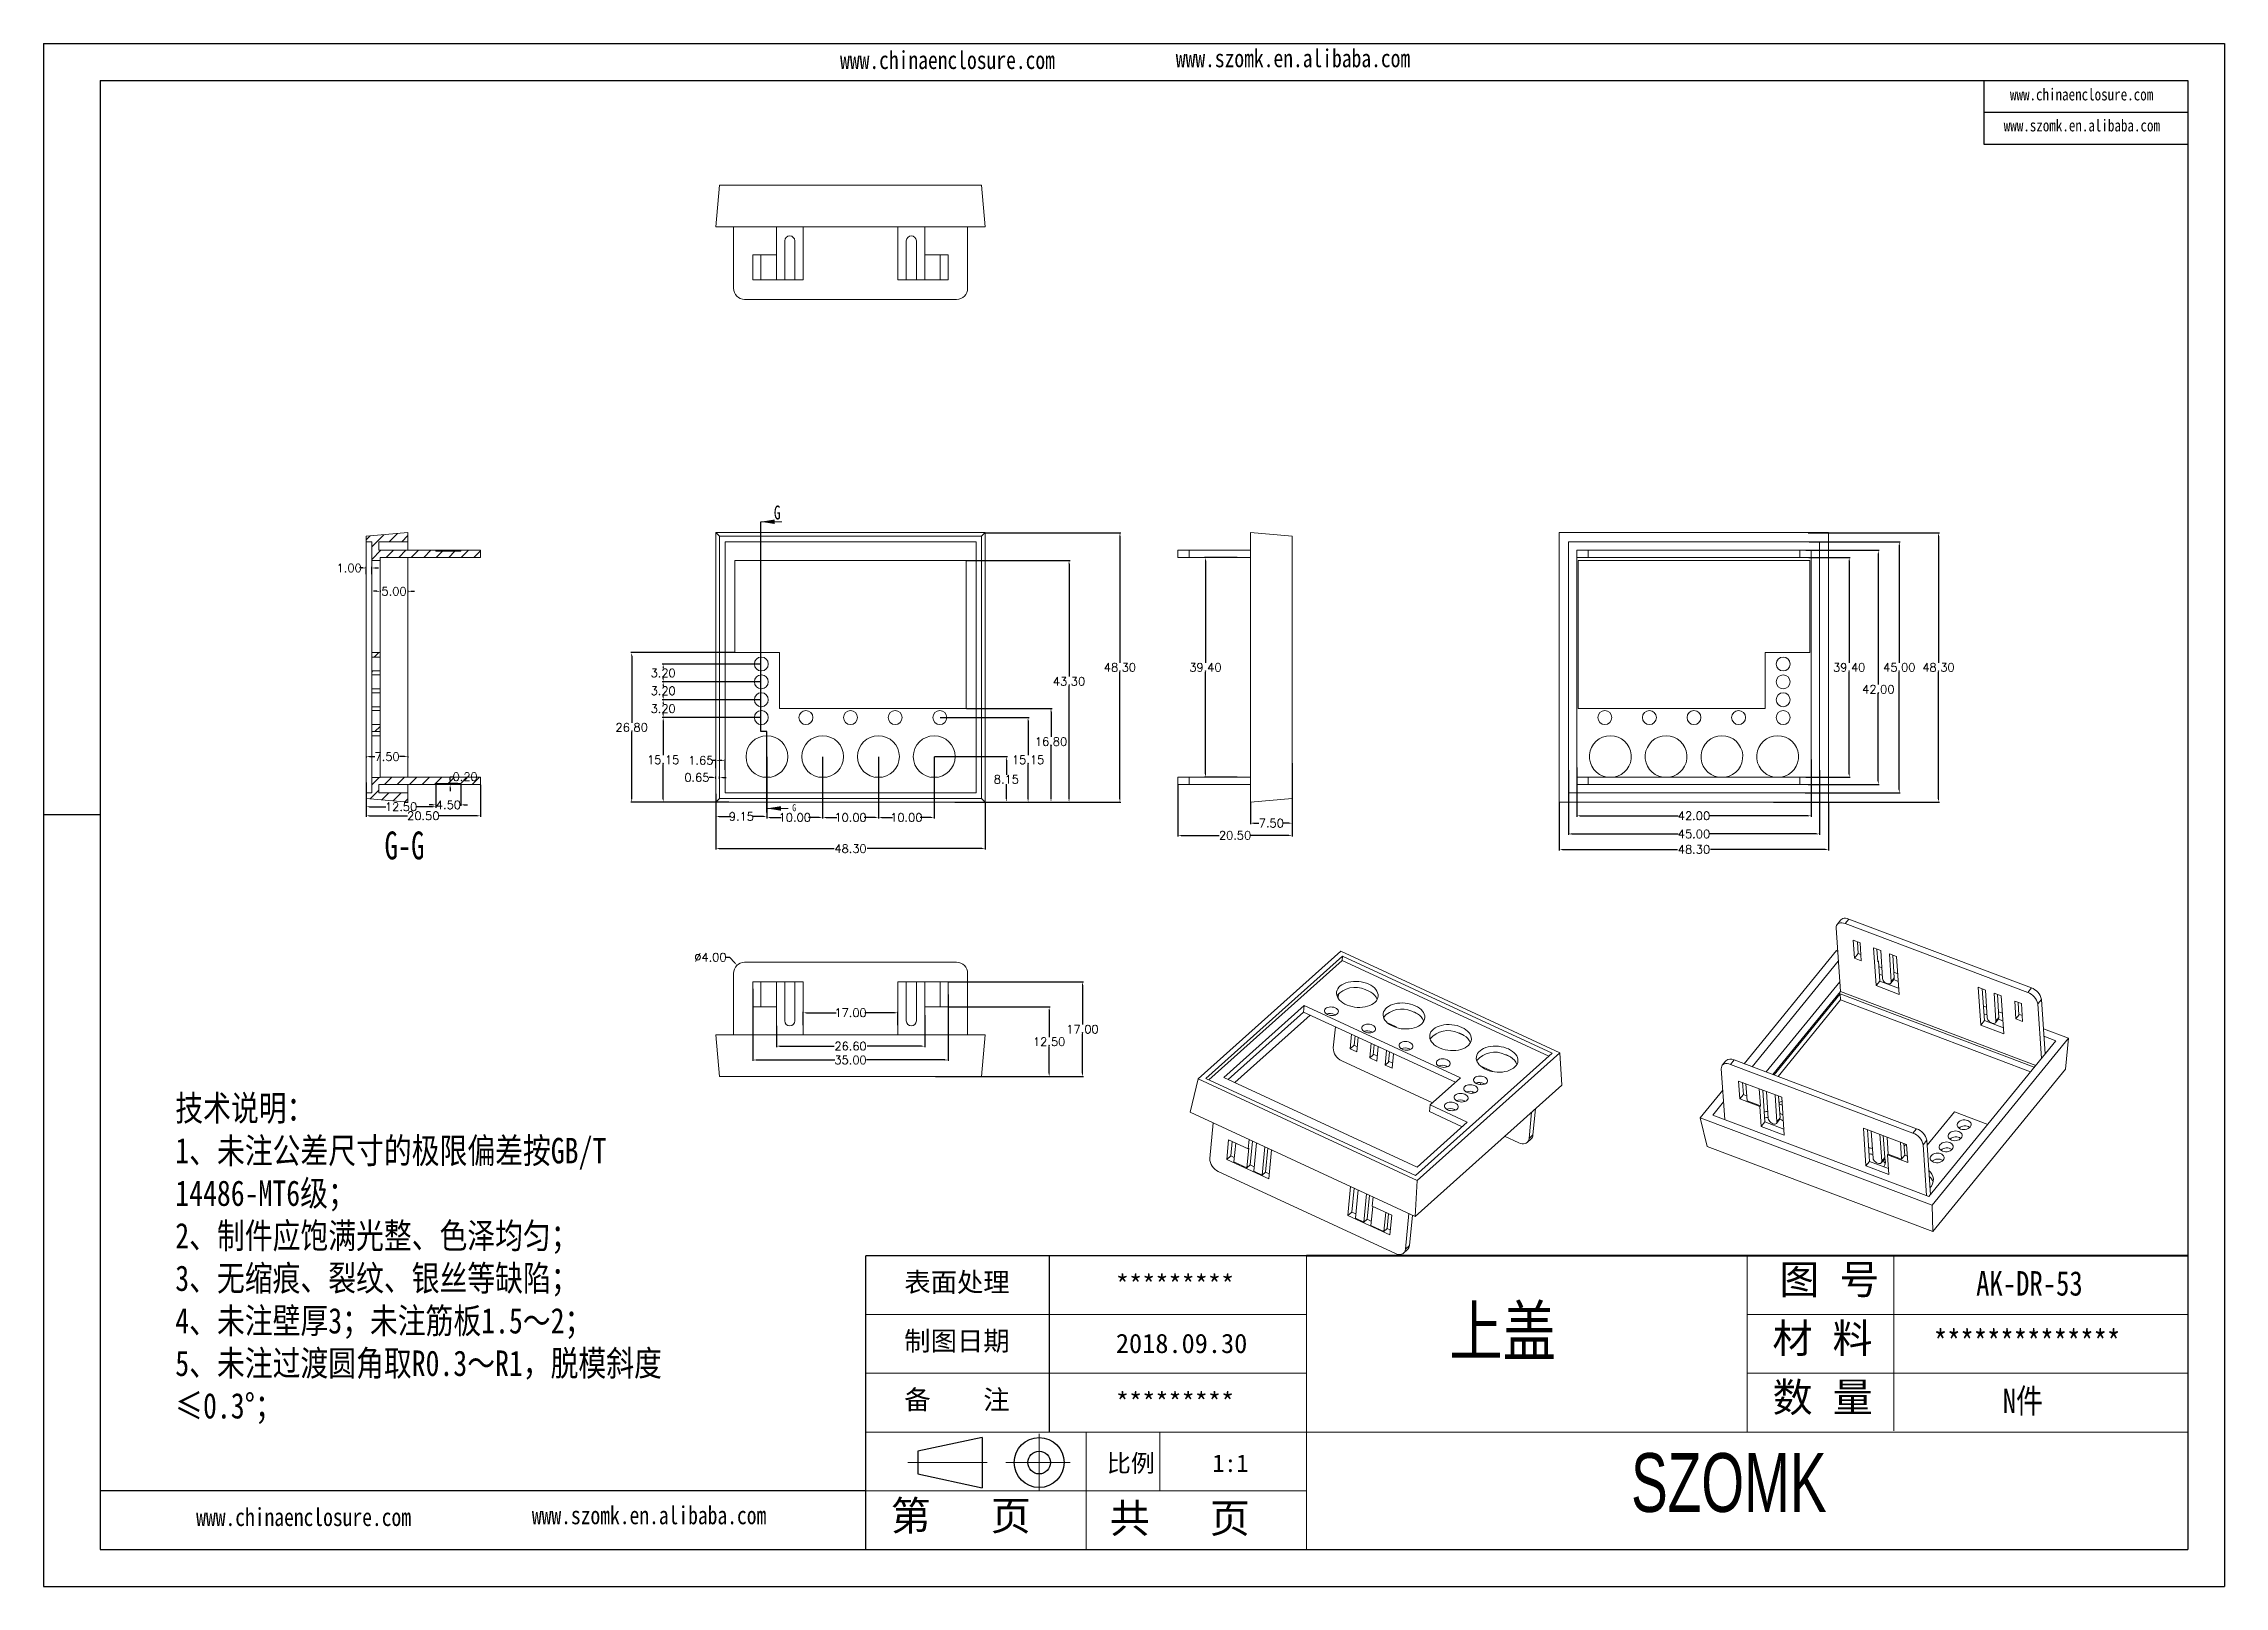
# Model space of a CAD drawing. Header units: inches. Extents: x 1392 to 2711, y 573 to 968.
# Drawn here: x 1993.6 to 2384.7, y 573 to 849.5 of the extents above; entities that cross this region are included whole.
import ezdxf

# ---------------------------------------------------------------- set-up
doc = ezdxf.new("R2010")
doc.units = ezdxf.units.IN
doc.linetypes.add('CENTER2', pattern=[28.575, 19.05, -3.175, 3.175, -3.175])
doc.layers.add('10', color=7, linetype='Continuous')
doc.layers.add('文字', color=81, linetype='Continuous')
for name, color, linetype, lineweight in [('粗实线', 7, 'Continuous', 30), ('细实线', 3, 'Continuous', 9), ('细点划线', 2, 'CENTER2', 9)]:
    doc.layers.add(name, color=color, linetype=linetype, lineweight=lineweight)
doc.styles.add('SLDTEXTSTYLE6', font='TXT', dxfattribs={"width": 0.7})
doc.styles.get("Standard").update_dxf_attribs({"font": 'txt', "bigfont": 'gbcbig.shx'})
doc.styles.add('宋体', font='', dxfattribs={"width": 0.8, "height": 3.5})
doc.styles.add('长仿宋', font='', dxfattribs={"width": 0.7, "height": 4})
doc.styles.get('宋体').set_extended_font_data('SimSun')
doc.styles.get('长仿宋').set_extended_font_data('SimSun')
doc.dimstyles.new('2', dxfattribs={"dimtxt": 1.5, "dimasz": 0.6, "dimexe": 0.18, "dimexo": 0.0625, "dimgap": 0.09, "dimtad": 0, "dimtih": 1, "dimtoh": 1, "dimzin": 0, "dimdsep": 46, "dimtxsty": 'Standard', "dimcen": 0, "dimadec": 0, "dimazin": 2, "dimtfac": 1, "dimtofl": 0, "dimtmove": 0, "dimatfit": 3, "dimfxl": 1, "dimtolj": 1, "dimtzin": 0, "dimarcsym": 0})
pattern_1 = [(45, (1381.9916, 284.9232), (-2.245064, 2.245064), [])]

msp = doc.modelspace()

# ---------------------------------------------------------------- texts
at = {"color": 7, "linetype": 'Continuous', "attachment_point": 1, "style": 'SLDTEXTSTYLE6'}
for insert, char_height in [((2124.56, 766.695), 2.5), ((2127.85, 713.162), 1.25)]:
    msp.add_mtext('G', dxfattribs=dict(at, insert=insert, char_height=char_height))
at = {"width": 1969.02996, "attachment_point": 1}
for s, insert, char_height in [('{\\fSimHei|b0|i0|c134|p49;表面处理}', (2147.951, 629.224), 3.46447), ('{\\fSimHei|b0|i0|c134|p49;*********}', (2185.896, 628.778), 3.46447), ('{\\fSimHei|b0|i0|c134|p49;制图日期}', (2147.951, 618.689), 3.46447), ('{\\fSimHei|b0|i0|c134|p49;2018.\\fSimHei|b0|i0|c0|p49;09\\fSimHei|b0|i0|c134|p49;.\\fSimHei|b0|i0|c0|p49;30}', (2185.896, 618.244), 3.464466), ('{\\fSimHei|b0|i0|c134|p49;备    注}', (2147.951, 608.155), 3.46447), ('{\\fSimHei|b0|i0|c134|p49;*********}', (2185.896, 607.709), 3.46447)]:
    msp.add_mtext(s, dxfattribs=dict(at, insert=insert, char_height=char_height))
at = {"layer": '10', "color": 0, "insert": (2058.314, 708.267), "char_height": 5, "attachment_point": 2, "style": 'SLDTEXTSTYLE6'}
msp.add_mtext('G-G', dxfattribs=at)
at = {"layer": '文字', "color": 0, "attachment_point": 1, "style": '宋体'}
for s, insert, char_height, width in [('www.chinaenclosure.com', (2136.428, 848.161), 3.21889, 56.55282), ('www.szomk.en.alibaba.com', (2196.635, 848.48), 3.21889, 56.55282), ('www.chinaenclosure.com', (2346.242, 841.457), 2.14593, 37.70188), ('www.szomk.en.alibaba.com', (2345.121, 835.9), 2.14593, 37.70188), ('{\\H1.111x;技术说明：\\P1、未注公差尺寸的极限偏差按GB/T 14486-MT6级；\\P2、制件应饱满光整、色泽均匀；\\P3、无缩痕、裂纹、银丝等缺陷；\\P4、未注壁厚3；未注筋板1.5～2；\\P5、未注过渡圆角取R0.3～R1，脱模斜度≤0.3%%D；}', (2017.21, 660.968), 4.11506, 92.68925), ('{\\H1.111x;AK-DR-53}', (2340.175, 629.462), 3.95046, 45.67172), ('上盖', (2245.662, 623.119), 8.7788, 112.23371), ('{\\H1.111x;**************}', (2332.576, 618.927), 3.95046, 45.67172), ('{\\H1.111x;N件}', (2344.953, 608.393), 3.95046, 45.67172), ('www.chinaenclosure.com', (2020.952, 586.993), 3.21889, 56.55282), ('www.szomk.en.alibaba.com', (2081.159, 587.311), 3.21889, 56.55282)]:
    msp.add_mtext(s, dxfattribs=dict(at, insert=insert, char_height=char_height, width=width))
at = {"layer": '粗实线', "insert": (2278.286, 596.838), "char_height": 10.53455, "width": 118.13457, "attachment_point": 1, "style": '长仿宋'}
msp.add_mtext('{\\fSTXinwei|b0|i0|c134|p2;SZOMK}', dxfattribs=at)
at = {"layer": '细实线', "color": 7, "attachment_point": 1}
for s, insert, char_height, width in [('{\\fSimSun|b0|i0|c134|p54;图 号}', (2304.891, 630.614), 5.26728, 26.33638), ('{\\fSimSun|b0|i0|c134|p54;材 料   }', (2303.642, 620.08), 5.26728, 26.33638), ('{\\fSimSun|b0|i0|c134|p54;数 量}', (2303.668, 609.493), 5.26728, 23.79822), ('{\\fSimSun|b0|i0|c134|p54;比例}', (2184.272, 596.62), 3.16037, 13.87302), ('{\\fSimSun|b0|i0|c134|p54;1:1}', (2203.202, 596.62), 3.16037, 13.87302), ('{\\fSimSun|b0|i0|c134|p54;第   页}', (2145.513, 588.265), 5.26728, 39.50457), ('{\\fSimSun|b0|i0|c134|p54; 共   页}', (2181.23, 587.817), 5.26728, 39.50457)]:
    msp.add_mtext(s, dxfattribs=dict(at, insert=insert, char_height=char_height, width=width))

# ---------------------------------------------------------------- blocks, each defined once
blk = doc.blocks.new('*D310')
at = {"color": 0, "lineweight": -2, "transparency": 16777216}
for p, q in [((2114.16, 713.47), (2114.16, 705.02)), ((2162.46, 713.47), (2162.46, 705.02)), ((2114.76, 705.2), (2135.35, 705.2)), ((2161.86, 705.2), (2141.28, 705.2))]:
    blk.add_line(p, q, dxfattribs=at)
at = {"color": 0, "transparency": 16777216}
for points in [[(2114.76, 705.3), (2114.76, 705.1), (2114.16, 705.2)], [(2161.86, 705.3), (2161.86, 705.1), (2162.46, 705.2)]]:
    blk.add_solid(points, dxfattribs=at)
at = {"layer": 'Defpoints', "color": 0, "transparency": 16777216}
for p in [(2114.16, 713.53), (2162.46, 713.53), (2162.46, 705.2)]:
    blk.add_point(p, dxfattribs=at)
at = {"color": 0, "transparency": 16777216, "insert": (2138.31, 705.2), "char_height": 1.5, "attachment_point": 5}
blk.add_mtext('\\A1;48.30', dxfattribs=at)
blk = doc.blocks.new('*D311')
at = {"color": 0, "lineweight": -2, "transparency": 16777216}
for p, q in [((2123.31, 721.62), (2123.31, 710.78)), ((2114.16, 715.04), (2114.16, 710.78)), ((2114.76, 710.96), (2116.65, 710.96)), ((2122.71, 710.96), (2120.83, 710.96))]:
    blk.add_line(p, q, dxfattribs=at)
at = {"color": 0, "transparency": 16777216}
for points in [[(2114.76, 711.06), (2114.76, 710.86), (2114.16, 710.96)], [(2122.71, 711.06), (2122.71, 710.86), (2123.31, 710.96)]]:
    blk.add_solid(points, dxfattribs=at)
at = {"layer": 'Defpoints', "color": 0, "transparency": 16777216}
for p in [(2123.31, 721.68), (2114.16, 715.1), (2123.31, 710.96)]:
    blk.add_point(p, dxfattribs=at)
at = {"color": 0, "transparency": 16777216, "insert": (2118.74, 710.96), "char_height": 1.5, "attachment_point": 5}
blk.add_mtext('\\A1;9.15', dxfattribs=at)
blk = doc.blocks.new('*D312')
at = {"color": 0, "lineweight": -2, "transparency": 16777216}
for p, q in [((2123.31, 721.56), (2123.31, 710.6)), ((2133.31, 721.62), (2133.31, 710.6)), ((2123.91, 710.78), (2125.85, 710.78)), ((2132.71, 710.78), (2130.78, 710.78))]:
    blk.add_line(p, q, dxfattribs=at)
at = {"color": 0, "transparency": 16777216}
for points in [[(2123.91, 710.88), (2123.91, 710.68), (2123.31, 710.78)], [(2132.71, 710.88), (2132.71, 710.68), (2133.31, 710.78)]]:
    blk.add_solid(points, dxfattribs=at)
at = {"layer": 'Defpoints', "color": 0, "transparency": 16777216}
for p in [(2123.31, 721.62), (2133.31, 721.68), (2133.31, 710.78)]:
    blk.add_point(p, dxfattribs=at)
at = {"color": 0, "transparency": 16777216, "insert": (2128.31, 710.78), "char_height": 1.5, "attachment_point": 5}
blk.add_mtext('\\A1;10.00', dxfattribs=at)
blk = doc.blocks.new('*D313')
at = {"color": 0, "lineweight": -2, "transparency": 16777216}
for p, q in [((2133.31, 721.62), (2133.31, 710.6)), ((2143.31, 721.62), (2143.31, 710.6)), ((2133.91, 710.78), (2135.85, 710.78)), ((2142.71, 710.78), (2140.78, 710.78))]:
    blk.add_line(p, q, dxfattribs=at)
at = {"color": 0, "transparency": 16777216}
for points in [[(2133.91, 710.88), (2133.91, 710.68), (2133.31, 710.78)], [(2142.71, 710.88), (2142.71, 710.68), (2143.31, 710.78)]]:
    blk.add_solid(points, dxfattribs=at)
at = {"layer": 'Defpoints', "color": 0, "transparency": 16777216}
for p in [(2133.31, 721.68), (2143.31, 721.68), (2143.31, 710.78)]:
    blk.add_point(p, dxfattribs=at)
at = {"color": 0, "transparency": 16777216, "insert": (2138.31, 710.78), "char_height": 1.5, "attachment_point": 5}
blk.add_mtext('\\A1;10.00', dxfattribs=at)
blk = doc.blocks.new('*D314')
at = {"color": 0, "lineweight": -2, "transparency": 16777216}
for p, q in [((2143.31, 721.62), (2143.31, 710.6)), ((2153.31, 721.62), (2153.31, 710.6)), ((2143.91, 710.78), (2145.85, 710.78)), ((2152.71, 710.78), (2150.78, 710.78))]:
    blk.add_line(p, q, dxfattribs=at)
at = {"color": 0, "transparency": 16777216}
for points in [[(2143.91, 710.88), (2143.91, 710.68), (2143.31, 710.78)], [(2152.71, 710.88), (2152.71, 710.68), (2153.31, 710.78)]]:
    blk.add_solid(points, dxfattribs=at)
at = {"layer": 'Defpoints', "color": 0, "transparency": 16777216}
for p in [(2143.31, 721.68), (2153.31, 721.68), (2153.31, 710.78)]:
    blk.add_point(p, dxfattribs=at)
at = {"color": 0, "transparency": 16777216, "insert": (2148.31, 710.78), "char_height": 1.5, "attachment_point": 5}
blk.add_mtext('\\A1;10.00', dxfattribs=at)
blk = doc.blocks.new('*D315')
at = {"color": 0, "lineweight": -2, "transparency": 16777216}
for p, q in [((2113.56, 717.95), (2112.96, 717.95)), ((2114.16, 717.7), (2114.16, 718.13)), ((2114.81, 717.7), (2114.81, 718.13)), ((2115.41, 717.95), (2116.01, 717.95))]:
    blk.add_line(p, q, dxfattribs=at)
at = {"color": 0, "transparency": 16777216}
for points in [[(2113.56, 718.05), (2113.56, 717.85), (2114.16, 717.95)], [(2115.41, 718.05), (2115.41, 717.85), (2114.81, 717.95)]]:
    blk.add_solid(points, dxfattribs=at)
at = {"layer": 'Defpoints', "color": 0, "transparency": 16777216}
for p in [(2114.16, 717.95), (2114.16, 717.63), (2114.81, 717.63)]:
    blk.add_point(p, dxfattribs=at)
at = {"color": 0, "transparency": 16777216, "insert": (2110.75, 717.95), "char_height": 1.5, "attachment_point": 5}
blk.add_mtext('\\A1;0.65', dxfattribs=at)
blk = doc.blocks.new('*D316')
at = {"color": 0, "lineweight": -2, "transparency": 16777216}
for p, q in [((2114.16, 721.02), (2113.56, 721.02)), ((2114.16, 719.6), (2114.16, 721.2)), ((2115.21, 721.02), (2114.76, 721.02)), ((2115.81, 719.3), (2115.81, 721.2))]:
    blk.add_line(p, q, dxfattribs=at)
at = {"color": 0, "transparency": 16777216}
for points in [[(2114.76, 721.12), (2114.76, 720.92), (2114.16, 721.02)], [(2115.21, 721.12), (2115.21, 720.92), (2115.81, 721.02)]]:
    blk.add_solid(points, dxfattribs=at)
at = {"layer": 'Defpoints', "color": 0, "transparency": 16777216}
for p in [(2114.16, 721.02), (2114.16, 719.53), (2115.81, 719.24)]:
    blk.add_point(p, dxfattribs=at)
at = {"color": 0, "transparency": 16777216, "insert": (2111.47, 721.02), "char_height": 1.5, "attachment_point": 5}
blk.add_mtext('\\A1;1.65', dxfattribs=at)
blk = doc.blocks.new('*D317')
at = {"color": 0, "lineweight": -2, "transparency": 16777216}
for p, q in [((2153.37, 721.68), (2166.43, 721.68)), ((2166.25, 721.08), (2166.25, 718.45)), ((2166.25, 714.13), (2166.25, 716.77)), ((2157.01, 713.53), (2166.43, 713.53))]:
    blk.add_line(p, q, dxfattribs=at)
at = {"color": 0, "transparency": 16777216}
for points in [[(2166.15, 721.08), (2166.35, 721.08), (2166.25, 721.68)], [(2166.15, 714.13), (2166.35, 714.13), (2166.25, 713.53)]]:
    blk.add_solid(points, dxfattribs=at)
at = {"layer": 'Defpoints', "color": 0, "transparency": 16777216}
for p in [(2153.31, 721.68), (2166.25, 721.68), (2156.95, 713.53)]:
    blk.add_point(p, dxfattribs=at)
at = {"color": 0, "transparency": 16777216, "insert": (2166.25, 717.61), "char_height": 1.5, "attachment_point": 5}
blk.add_mtext('\\A1;8.15', dxfattribs=at)
blk = doc.blocks.new('*D318')
at = {"color": 0, "lineweight": -2, "transparency": 16777216}
for p, q in [((2162.52, 761.83), (2186.8, 761.83)), ((2186.62, 761.23), (2186.62, 738.52)), ((2186.62, 714.13), (2186.62, 736.84)), ((2157.01, 713.53), (2186.8, 713.53))]:
    blk.add_line(p, q, dxfattribs=at)
at = {"color": 0, "transparency": 16777216}
for points in [[(2186.52, 761.23), (2186.72, 761.23), (2186.62, 761.83)], [(2186.52, 714.13), (2186.72, 714.13), (2186.62, 713.53)]]:
    blk.add_solid(points, dxfattribs=at)
at = {"layer": 'Defpoints', "color": 0, "transparency": 16777216}
for p in [(2162.46, 761.83), (2186.62, 761.83), (2156.95, 713.53)]:
    blk.add_point(p, dxfattribs=at)
at = {"color": 0, "transparency": 16777216, "insert": (2186.62, 737.68), "char_height": 1.5, "attachment_point": 5}
blk.add_mtext('\\A1;48.30', dxfattribs=at)
blk = doc.blocks.new('*D319')
at = {"color": 0, "lineweight": -2, "transparency": 16777216}
for p, q in [((2154.37, 728.68), (2170.33, 728.68)), ((2170.15, 728.08), (2170.15, 721.95)), ((2170.15, 714.13), (2170.15, 720.27)), ((2159.69, 713.53), (2170.33, 713.53))]:
    blk.add_line(p, q, dxfattribs=at)
at = {"color": 0, "transparency": 16777216}
for points in [[(2170.05, 728.08), (2170.25, 728.08), (2170.15, 728.68)], [(2170.05, 714.13), (2170.25, 714.13), (2170.15, 713.53)]]:
    blk.add_solid(points, dxfattribs=at)
at = {"layer": 'Defpoints', "color": 0, "transparency": 16777216}
for p in [(2154.31, 728.68), (2170.15, 728.68), (2159.63, 713.53)]:
    blk.add_point(p, dxfattribs=at)
at = {"color": 0, "transparency": 16777216, "insert": (2170.15, 721.11), "char_height": 1.5, "attachment_point": 5}
blk.add_mtext('\\A1;15.15', dxfattribs=at)
blk = doc.blocks.new('*D320')
at = {"color": 0, "lineweight": -2, "transparency": 16777216}
for p, q in [((2159.12, 730.33), (2174.44, 730.33)), ((2174.26, 729.73), (2174.26, 725.22)), ((2174.26, 714.13), (2174.26, 723.54)), ((2158.16, 713.53), (2174.44, 713.53))]:
    blk.add_line(p, q, dxfattribs=at)
at = {"color": 0, "transparency": 16777216}
for points in [[(2174.16, 729.73), (2174.36, 729.73), (2174.26, 730.33)], [(2174.16, 714.13), (2174.36, 714.13), (2174.26, 713.53)]]:
    blk.add_solid(points, dxfattribs=at)
at = {"layer": 'Defpoints', "color": 0, "transparency": 16777216}
for p in [(2159.06, 730.33), (2174.26, 730.33), (2158.1, 713.53)]:
    blk.add_point(p, dxfattribs=at)
at = {"color": 0, "transparency": 16777216, "insert": (2174.26, 724.38), "char_height": 1.5, "attachment_point": 5}
blk.add_mtext('\\A1;16.80', dxfattribs=at)
blk = doc.blocks.new('*D321')
at = {"color": 0, "lineweight": -2, "transparency": 16777216}
for p, q in [((2159.12, 756.83), (2177.67, 756.83)), ((2177.49, 756.23), (2177.49, 736.02)), ((2177.49, 714.13), (2177.49, 734.34)), ((2159.69, 713.53), (2177.67, 713.53))]:
    blk.add_line(p, q, dxfattribs=at)
at = {"color": 0, "transparency": 16777216}
for points in [[(2177.39, 756.23), (2177.59, 756.23), (2177.49, 756.83)], [(2177.39, 714.13), (2177.59, 714.13), (2177.49, 713.53)]]:
    blk.add_solid(points, dxfattribs=at)
at = {"layer": 'Defpoints', "color": 0, "transparency": 16777216}
for p in [(2159.06, 756.83), (2177.49, 756.83), (2159.63, 713.53)]:
    blk.add_point(p, dxfattribs=at)
at = {"color": 0, "transparency": 16777216, "insert": (2177.49, 735.18), "char_height": 1.5, "attachment_point": 5}
blk.add_mtext('\\A1;43.30', dxfattribs=at)
blk = doc.blocks.new('*D322')
at = {"color": 0, "lineweight": -2, "transparency": 16777216}
for p, q in [((2122.25, 728.68), (2104.53, 728.68)), ((2104.71, 728.08), (2104.71, 721.95)), ((2104.71, 714.13), (2104.71, 720.27)), ((2116.04, 713.53), (2104.53, 713.53))]:
    blk.add_line(p, q, dxfattribs=at)
at = {"color": 0, "transparency": 16777216}
for points in [[(2104.61, 728.08), (2104.81, 728.08), (2104.71, 728.68)], [(2104.61, 714.13), (2104.81, 714.13), (2104.71, 713.53)]]:
    blk.add_solid(points, dxfattribs=at)
at = {"layer": 'Defpoints', "color": 0, "transparency": 16777216}
for p in [(2104.71, 728.68), (2122.31, 728.68), (2116.1, 713.53)]:
    blk.add_point(p, dxfattribs=at)
at = {"color": 0, "transparency": 16777216, "insert": (2104.71, 721.11), "char_height": 1.5, "attachment_point": 5}
blk.add_mtext('\\A1;15.15', dxfattribs=at)
blk = doc.blocks.new('*D323')
at = {"color": 0, "lineweight": -2, "transparency": 16777216}
for p, q in [((2122.25, 731.88), (2104.53, 731.88)), ((2122.25, 728.68), (2104.53, 728.68)), ((2104.71, 731.28), (2104.71, 731.12)), ((2104.71, 729.28), (2104.71, 729.44))]:
    blk.add_line(p, q, dxfattribs=at)
at = {"color": 0, "transparency": 16777216}
for points in [[(2104.61, 731.28), (2104.81, 731.28), (2104.71, 731.88)], [(2104.61, 729.28), (2104.81, 729.28), (2104.71, 728.68)]]:
    blk.add_solid(points, dxfattribs=at)
at = {"layer": 'Defpoints', "color": 0, "transparency": 16777216}
for p in [(2104.71, 731.88), (2122.31, 731.88), (2122.31, 728.68)]:
    blk.add_point(p, dxfattribs=at)
at = {"color": 0, "transparency": 16777216, "insert": (2104.71, 730.28), "char_height": 1.5, "attachment_point": 5}
blk.add_mtext('\\A1;3.20', dxfattribs=at)
blk = doc.blocks.new('*D324')
at = {"color": 0, "lineweight": -2, "transparency": 16777216}
for p, q in [((2122.25, 735.08), (2104.53, 735.08)), ((2122.25, 731.88), (2104.53, 731.88)), ((2104.71, 734.48), (2104.71, 734.32)), ((2104.71, 732.48), (2104.71, 732.64))]:
    blk.add_line(p, q, dxfattribs=at)
at = {"color": 0, "transparency": 16777216}
for points in [[(2104.61, 734.48), (2104.81, 734.48), (2104.71, 735.08)], [(2104.61, 732.48), (2104.81, 732.48), (2104.71, 731.88)]]:
    blk.add_solid(points, dxfattribs=at)
at = {"layer": 'Defpoints', "color": 0, "transparency": 16777216}
for p in [(2104.71, 735.08), (2122.31, 735.08), (2122.31, 731.88)]:
    blk.add_point(p, dxfattribs=at)
at = {"color": 0, "transparency": 16777216, "insert": (2104.71, 733.48), "char_height": 1.5, "attachment_point": 5}
blk.add_mtext('\\A1;3.20', dxfattribs=at)
blk = doc.blocks.new('*D325')
at = {"color": 0, "lineweight": -2, "transparency": 16777216}
for p, q in [((2122.25, 738.28), (2104.53, 738.28)), ((2104.71, 737.68), (2104.71, 737.52)), ((2104.71, 735.68), (2104.71, 735.84)), ((2122.25, 735.08), (2104.53, 735.08))]:
    blk.add_line(p, q, dxfattribs=at)
at = {"color": 0, "transparency": 16777216}
for points in [[(2104.61, 737.68), (2104.81, 737.68), (2104.71, 738.28)], [(2104.61, 735.68), (2104.81, 735.68), (2104.71, 735.08)]]:
    blk.add_solid(points, dxfattribs=at)
at = {"layer": 'Defpoints', "color": 0, "transparency": 16777216}
for p in [(2122.31, 738.28), (2104.71, 735.08), (2122.31, 735.08)]:
    blk.add_point(p, dxfattribs=at)
at = {"color": 0, "transparency": 16777216, "insert": (2104.71, 736.68), "char_height": 1.5, "attachment_point": 5}
blk.add_mtext('\\A1;3.20', dxfattribs=at)
blk = doc.blocks.new('*D326')
at = {"color": 0, "lineweight": -2, "transparency": 16777216}
for p, q in [((2117.5, 740.33), (2098.88, 740.33)), ((2099.06, 739.73), (2099.06, 727.77)), ((2099.06, 714.13), (2099.06, 726.09)), ((2116.46, 713.53), (2098.88, 713.53))]:
    blk.add_line(p, q, dxfattribs=at)
at = {"color": 0, "transparency": 16777216}
for points in [[(2098.96, 739.73), (2099.16, 739.73), (2099.06, 740.33)], [(2098.96, 714.13), (2099.16, 714.13), (2099.06, 713.53)]]:
    blk.add_solid(points, dxfattribs=at)
at = {"layer": 'Defpoints', "color": 0, "transparency": 16777216}
for p in [(2117.56, 740.33), (2099.06, 713.53), (2116.52, 713.53)]:
    blk.add_point(p, dxfattribs=at)
at = {"color": 0, "transparency": 16777216, "insert": (2099.06, 726.93), "char_height": 1.5, "attachment_point": 5}
blk.add_mtext('\\A1;26.80', dxfattribs=at)
blk = doc.blocks.new('*D327')
at = {"color": 0, "lineweight": -2, "transparency": 16777216}
for p, q in [((2210.02, 713.47), (2210.02, 709.58)), ((2217.52, 714.12), (2217.52, 709.58)), ((2210.62, 709.76), (2211.55, 709.76)), ((2216.92, 709.76), (2215.98, 709.76))]:
    blk.add_line(p, q, dxfattribs=at)
at = {"color": 0, "transparency": 16777216}
for points in [[(2210.62, 709.86), (2210.62, 709.66), (2210.02, 709.76)], [(2216.92, 709.86), (2216.92, 709.66), (2217.52, 709.76)]]:
    blk.add_solid(points, dxfattribs=at)
at = {"layer": 'Defpoints', "color": 0, "transparency": 16777216}
for p in [(2210.02, 713.53), (2217.52, 714.18), (2217.52, 709.76)]:
    blk.add_point(p, dxfattribs=at)
at = {"color": 0, "transparency": 16777216, "insert": (2213.77, 709.76), "char_height": 1.5, "attachment_point": 5}
blk.add_mtext('\\A1;7.50', dxfattribs=at)
blk = doc.blocks.new('*D328')
at = {"color": 0, "lineweight": -2, "transparency": 16777216}
for p, q in [((2217.52, 720.52), (2217.52, 707.39)), ((2197.02, 716.62), (2197.02, 707.39)), ((2197.62, 707.57), (2204.43, 707.57)), ((2216.92, 707.57), (2210.11, 707.57))]:
    blk.add_line(p, q, dxfattribs=at)
at = {"color": 0, "transparency": 16777216}
for points in [[(2197.62, 707.67), (2197.62, 707.47), (2197.02, 707.57)], [(2216.92, 707.67), (2216.92, 707.47), (2217.52, 707.57)]]:
    blk.add_solid(points, dxfattribs=at)
at = {"layer": 'Defpoints', "color": 0, "transparency": 16777216}
for p in [(2217.52, 720.59), (2197.02, 716.68), (2217.52, 707.57)]:
    blk.add_point(p, dxfattribs=at)
at = {"color": 0, "transparency": 16777216, "insert": (2207.27, 707.57), "char_height": 1.5, "attachment_point": 5}
blk.add_mtext('\\A1;20.50', dxfattribs=at)
blk = doc.blocks.new('*D329')
at = {"color": 0, "lineweight": -2, "transparency": 16777216}
for p, q in [((2207.67, 757.38), (2201.78, 757.38)), ((2201.96, 756.78), (2201.96, 738.52)), ((2201.96, 718.58), (2201.96, 736.84)), ((2207.67, 717.98), (2201.78, 717.98))]:
    blk.add_line(p, q, dxfattribs=at)
at = {"color": 0, "transparency": 16777216}
for points in [[(2201.86, 756.78), (2202.06, 756.78), (2201.96, 757.38)], [(2201.86, 718.58), (2202.06, 718.58), (2201.96, 717.98)]]:
    blk.add_solid(points, dxfattribs=at)
at = {"layer": 'Defpoints', "color": 0, "transparency": 16777216}
for p in [(2207.73, 757.38), (2201.96, 717.98), (2207.73, 717.98)]:
    blk.add_point(p, dxfattribs=at)
at = {"color": 0, "transparency": 16777216, "insert": (2201.96, 737.68), "char_height": 1.5, "attachment_point": 5}
blk.add_mtext('\\A1;39.40', dxfattribs=at)
blk = doc.blocks.new('*D330')
at = {"color": 0, "lineweight": -2, "transparency": 16777216}
for p, q in [((2050.84, 755.5), (2050.24, 755.5)), ((2051.44, 754.41), (2051.44, 755.68)), ((2052.44, 754.41), (2052.44, 755.68)), ((2053.04, 755.5), (2053.64, 755.5))]:
    blk.add_line(p, q, dxfattribs=at)
at = {"color": 0, "transparency": 16777216}
for points in [[(2050.84, 755.6), (2050.84, 755.4), (2051.44, 755.5)], [(2053.04, 755.6), (2053.04, 755.4), (2052.44, 755.5)]]:
    blk.add_solid(points, dxfattribs=at)
at = {"layer": 'Defpoints', "color": 0, "transparency": 16777216}
for p in [(2051.44, 755.5), (2051.44, 754.34), (2052.44, 754.34)]:
    blk.add_point(p, dxfattribs=at)
at = {"color": 0, "transparency": 16777216, "insert": (2048.4, 755.5), "char_height": 1.5, "attachment_point": 5}
blk.add_mtext('\\A1;1.00', dxfattribs=at)
blk = doc.blocks.new('*D331')
at = {"color": 0, "lineweight": -2, "transparency": 16777216}
for p, q in [((2053.34, 751.32), (2052.74, 751.32)), ((2053.94, 751.49), (2053.94, 751.14)), ((2058.94, 751.49), (2058.94, 751.14)), ((2059.54, 751.32), (2060.14, 751.32))]:
    blk.add_line(p, q, dxfattribs=at)
at = {"color": 0, "transparency": 16777216}
for points in [[(2053.34, 751.42), (2053.34, 751.22), (2053.94, 751.32)], [(2059.54, 751.42), (2059.54, 751.22), (2058.94, 751.32)]]:
    blk.add_solid(points, dxfattribs=at)
at = {"layer": 'Defpoints', "color": 0, "transparency": 16777216}
for p in [(2053.94, 751.55), (2058.94, 751.55), (2058.94, 751.32)]:
    blk.add_point(p, dxfattribs=at)
at = {"color": 0, "transparency": 16777216, "insert": (2056.44, 751.32), "char_height": 1.5, "attachment_point": 5}
blk.add_mtext('\\A1;5.00', dxfattribs=at)
blk = doc.blocks.new('*D332')
at = {"color": 0, "lineweight": -2, "transparency": 16777216}
for p, q in [((2051.44, 721.68), (2051.44, 721.51)), ((2052.04, 721.69), (2052.98, 721.69)), ((2058.34, 721.69), (2057.41, 721.69)), ((2058.94, 721.68), (2058.94, 721.51))]:
    blk.add_line(p, q, dxfattribs=at)
at = {"color": 0, "transparency": 16777216}
for points in [[(2052.04, 721.79), (2052.04, 721.59), (2051.44, 721.69)], [(2058.34, 721.79), (2058.34, 721.59), (2058.94, 721.69)]]:
    blk.add_solid(points, dxfattribs=at)
at = {"layer": 'Defpoints', "color": 0, "transparency": 16777216}
for p in [(2051.44, 721.75), (2058.94, 721.75), (2058.94, 721.69)]:
    blk.add_point(p, dxfattribs=at)
at = {"color": 0, "transparency": 16777216, "insert": (2055.19, 721.69), "char_height": 1.5, "attachment_point": 5}
blk.add_mtext('\\A1;7.50', dxfattribs=at)
blk = doc.blocks.new('*D333')
at = {"color": 0, "lineweight": -2, "transparency": 16777216}
for p, q in [((2071.94, 716.62), (2071.94, 710.9)), ((2051.44, 714.12), (2051.44, 710.9)), ((2052.04, 711.08), (2058.85, 711.08)), ((2071.34, 711.08), (2064.53, 711.08))]:
    blk.add_line(p, q, dxfattribs=at)
at = {"color": 0, "transparency": 16777216}
for points in [[(2052.04, 711.18), (2052.04, 710.98), (2051.44, 711.08)], [(2071.34, 711.18), (2071.34, 710.98), (2071.94, 711.08)]]:
    blk.add_solid(points, dxfattribs=at)
at = {"layer": 'Defpoints', "color": 0, "transparency": 16777216}
for p in [(2071.94, 716.68), (2051.44, 714.18), (2071.94, 711.08)]:
    blk.add_point(p, dxfattribs=at)
at = {"color": 0, "transparency": 16777216, "insert": (2061.69, 711.08), "char_height": 1.5, "attachment_point": 5}
blk.add_mtext('\\A1;20.50', dxfattribs=at)
blk = doc.blocks.new('*D334')
at = {"color": 0, "lineweight": -2, "transparency": 16777216}
for p, q in [((2051.44, 717.02), (2051.44, 712.52)), ((2063.94, 716.62), (2063.94, 712.52)), ((2052.04, 712.7), (2054.98, 712.7)), ((2063.34, 712.7), (2060.41, 712.7))]:
    blk.add_line(p, q, dxfattribs=at)
at = {"color": 0, "transparency": 16777216}
for points in [[(2052.04, 712.8), (2052.04, 712.6), (2051.44, 712.7)], [(2063.34, 712.8), (2063.34, 712.6), (2063.94, 712.7)]]:
    blk.add_solid(points, dxfattribs=at)
at = {"layer": 'Defpoints', "color": 0, "transparency": 16777216}
for p in [(2051.44, 717.08), (2063.94, 716.68), (2051.44, 712.7)]:
    blk.add_point(p, dxfattribs=at)
at = {"color": 0, "transparency": 16777216, "insert": (2057.69, 712.7), "char_height": 1.5, "attachment_point": 5}
blk.add_mtext('\\A1;12.50', dxfattribs=at)
blk = doc.blocks.new('*D335')
at = {"color": 0, "lineweight": -2, "transparency": 16777216}
for p, q in [((2067.86, 716.88), (2066.32, 716.88)), ((2067.86, 716.68), (2066.32, 716.68)), ((2066.5, 717.48), (2066.5, 718.08)), ((2066.5, 718.08), (2067.1, 718.08)), ((2066.5, 716.08), (2066.5, 715.48))]:
    blk.add_line(p, q, dxfattribs=at)
at = {"color": 0, "transparency": 16777216}
for points in [[(2066.4, 717.48), (2066.6, 717.48), (2066.5, 716.88)], [(2066.4, 716.08), (2066.6, 716.08), (2066.5, 716.68)]]:
    blk.add_solid(points, dxfattribs=at)
at = {"layer": 'Defpoints', "color": 0, "transparency": 16777216}
for p in [(2066.5, 716.88), (2067.92, 716.88), (2067.92, 716.68)]:
    blk.add_point(p, dxfattribs=at)
at = {"color": 0, "transparency": 16777216, "insert": (2069.19, 718.08), "char_height": 1.5, "attachment_point": 5}
blk.add_mtext('\\A1;0.20', dxfattribs=at)
blk = doc.blocks.new('*D336')
at = {"color": 0, "lineweight": -2, "transparency": 16777216}
for p, q in [((2063.94, 716.82), (2063.94, 712.86)), ((2068.44, 716.72), (2068.44, 712.86)), ((2063.34, 713.04), (2062.74, 713.04)), ((2069.04, 713.04), (2069.64, 713.04))]:
    blk.add_line(p, q, dxfattribs=at)
at = {"color": 0, "transparency": 16777216}
for points in [[(2063.34, 713.14), (2063.34, 712.94), (2063.94, 713.04)], [(2069.04, 713.14), (2069.04, 712.94), (2068.44, 713.04)]]:
    blk.add_solid(points, dxfattribs=at)
at = {"layer": 'Defpoints', "color": 0, "transparency": 16777216}
for p in [(2063.94, 716.88), (2068.44, 716.78), (2068.44, 713.04)]:
    blk.add_point(p, dxfattribs=at)
at = {"color": 0, "transparency": 16777216, "insert": (2066.19, 713.04), "char_height": 1.5, "attachment_point": 5}
blk.add_mtext('\\A1;4.50', dxfattribs=at)
blk = doc.blocks.new('*D337')
at = {"color": 0, "lineweight": -2, "transparency": 16777216}
for p, q in [((2155.87, 676.83), (2174.11, 676.83)), ((2173.93, 676.23), (2173.93, 671.42)), ((2173.93, 664.93), (2173.93, 669.74)), ((2153.55, 664.33), (2174.11, 664.33))]:
    blk.add_line(p, q, dxfattribs=at)
at = {"color": 0, "transparency": 16777216}
for points in [[(2173.83, 676.23), (2174.03, 676.23), (2173.93, 676.83)], [(2173.83, 664.93), (2174.03, 664.93), (2173.93, 664.33)]]:
    blk.add_solid(points, dxfattribs=at)
at = {"layer": 'Defpoints', "color": 0, "transparency": 16777216}
for p in [(2155.81, 676.83), (2173.93, 676.83), (2153.48, 664.33)]:
    blk.add_point(p, dxfattribs=at)
at = {"color": 0, "transparency": 16777216, "insert": (2173.93, 670.58), "char_height": 1.5, "attachment_point": 5}
blk.add_mtext('\\A1;12.50', dxfattribs=at)
blk = doc.blocks.new('*D338')
at = {"color": 0, "lineweight": -2, "transparency": 16777216}
for p, q in [((2155.87, 681.33), (2180.09, 681.33)), ((2179.91, 680.73), (2179.91, 673.67)), ((2179.91, 664.93), (2179.91, 671.99)), ((2153.61, 664.33), (2180.09, 664.33))]:
    blk.add_line(p, q, dxfattribs=at)
at = {"color": 0, "transparency": 16777216}
for points in [[(2179.81, 680.73), (2180.01, 680.73), (2179.91, 681.33)], [(2179.81, 664.93), (2180.01, 664.93), (2179.91, 664.33)]]:
    blk.add_solid(points, dxfattribs=at)
at = {"layer": 'Defpoints', "color": 0, "transparency": 16777216}
for p in [(2155.81, 681.33), (2179.91, 681.33), (2153.55, 664.33)]:
    blk.add_point(p, dxfattribs=at)
at = {"color": 0, "transparency": 16777216, "insert": (2179.91, 672.83), "char_height": 1.5, "attachment_point": 5}
blk.add_mtext('\\A1;17.00', dxfattribs=at)
blk = doc.blocks.new('*D339')
at = {"color": 0, "lineweight": -2, "transparency": 16777216}
for p, q in [((2129.81, 673.56), (2129.81, 675.95)), ((2130.41, 675.77), (2135.72, 675.77)), ((2146.21, 675.77), (2140.9, 675.77)), ((2146.81, 673.56), (2146.81, 675.95))]:
    blk.add_line(p, q, dxfattribs=at)
at = {"color": 0, "transparency": 16777216}
for points in [[(2130.41, 675.87), (2130.41, 675.67), (2129.81, 675.77)], [(2146.21, 675.87), (2146.21, 675.67), (2146.81, 675.77)]]:
    blk.add_solid(points, dxfattribs=at)
at = {"layer": 'Defpoints', "color": 0, "transparency": 16777216}
for p in [(2129.81, 673.5), (2146.81, 675.77), (2146.81, 673.5)]:
    blk.add_point(p, dxfattribs=at)
at = {"color": 0, "transparency": 16777216, "insert": (2138.31, 675.77), "char_height": 1.5, "attachment_point": 5}
blk.add_mtext('\\A1;17.00', dxfattribs=at)
blk = doc.blocks.new('*D340')
at = {"color": 0, "lineweight": -2, "transparency": 16777216}
for p, q in [((2125.01, 673.44), (2125.01, 669.61)), ((2151.61, 675.35), (2151.61, 669.61)), ((2125.61, 669.79), (2135.35, 669.79)), ((2151.01, 669.79), (2141.28, 669.79))]:
    blk.add_line(p, q, dxfattribs=at)
at = {"color": 0, "transparency": 16777216}
for points in [[(2125.61, 669.89), (2125.61, 669.69), (2125.01, 669.79)], [(2151.01, 669.89), (2151.01, 669.69), (2151.61, 669.79)]]:
    blk.add_solid(points, dxfattribs=at)
at = {"layer": 'Defpoints', "color": 0, "transparency": 16777216}
for p in [(2125.01, 673.5), (2151.61, 675.42), (2151.61, 669.79)]:
    blk.add_point(p, dxfattribs=at)
at = {"color": 0, "transparency": 16777216, "insert": (2138.31, 669.79), "char_height": 1.5, "attachment_point": 5}
blk.add_mtext('\\A1;26.60', dxfattribs=at)
blk = doc.blocks.new('*D341')
at = {"color": 0, "lineweight": -2, "transparency": 16777216}
for p, q in [((2120.81, 680.06), (2120.81, 667.13)), ((2155.81, 679.02), (2155.81, 667.13)), ((2121.41, 667.31), (2135.47, 667.31)), ((2155.21, 667.31), (2141.15, 667.31))]:
    blk.add_line(p, q, dxfattribs=at)
at = {"color": 0, "transparency": 16777216}
for points in [[(2121.41, 667.41), (2121.41, 667.21), (2120.81, 667.31)], [(2155.21, 667.41), (2155.21, 667.21), (2155.81, 667.31)]]:
    blk.add_solid(points, dxfattribs=at)
at = {"layer": 'Defpoints', "color": 0, "transparency": 16777216}
for p in [(2120.81, 680.12), (2155.81, 679.08), (2155.81, 667.31)]:
    blk.add_point(p, dxfattribs=at)
at = {"color": 0, "transparency": 16777216, "insert": (2138.31, 667.31), "char_height": 1.5, "attachment_point": 5}
blk.add_mtext('\\A1;35.00', dxfattribs=at)
blk = doc.blocks.new('*D342')
at = {"color": 0, "lineweight": -2, "transparency": 16777216}
for p, q in [((2116.02, 685.73), (2116.62, 685.73)), ((2116.62, 685.73), (2117.54, 684.73))]:
    blk.add_line(p, q, dxfattribs=at)
at = {"color": 0, "transparency": 16777216}
blk.add_solid([(2117.62, 684.8), (2117.47, 684.67), (2117.95, 684.3)], dxfattribs=at)
at = {"layer": 'Defpoints', "color": 0, "transparency": 16777216}
for p in [(2117.95, 684.3), (2120.67, 681.36)]:
    blk.add_point(p, dxfattribs=at)
at = {"color": 0, "transparency": 16777216, "insert": (2113.18, 685.73), "char_height": 1.5, "attachment_point": 5}
blk.add_mtext('\\A1;∅4.00', dxfattribs=at)
blk = doc.blocks.new('*D343')
at = {"color": 0, "lineweight": -2, "transparency": 16777216}
for p, q in [((2268.57, 719.74), (2268.57, 710.9)), ((2310.57, 721.18), (2310.57, 710.9)), ((2269.17, 711.08), (2286.73, 711.08)), ((2309.97, 711.08), (2292.41, 711.08))]:
    blk.add_line(p, q, dxfattribs=at)
at = {"color": 0, "transparency": 16777216}
for points in [[(2269.17, 711.18), (2269.17, 710.98), (2268.57, 711.08)], [(2309.97, 711.18), (2309.97, 710.98), (2310.57, 711.08)]]:
    blk.add_solid(points, dxfattribs=at)
at = {"layer": 'Defpoints', "color": 0, "transparency": 16777216}
for p in [(2268.57, 719.8), (2310.57, 721.24), (2310.57, 711.08)]:
    blk.add_point(p, dxfattribs=at)
at = {"color": 0, "transparency": 16777216, "insert": (2289.57, 711.08), "char_height": 1.5, "attachment_point": 5}
blk.add_mtext('\\A1;42.00', dxfattribs=at)
blk = doc.blocks.new('*D344')
at = {"color": 0, "lineweight": -2, "transparency": 16777216}
for p, q in [((2267.07, 719.26), (2267.07, 707.65)), ((2312.07, 719.26), (2312.07, 707.65)), ((2267.67, 707.83), (2286.73, 707.83)), ((2311.47, 707.83), (2292.41, 707.83))]:
    blk.add_line(p, q, dxfattribs=at)
at = {"color": 0, "transparency": 16777216}
for points in [[(2267.67, 707.93), (2267.67, 707.73), (2267.07, 707.83)], [(2311.47, 707.93), (2311.47, 707.73), (2312.07, 707.83)]]:
    blk.add_solid(points, dxfattribs=at)
at = {"layer": 'Defpoints', "color": 0, "transparency": 16777216}
for p in [(2267.07, 719.33), (2312.07, 719.33), (2312.07, 707.83)]:
    blk.add_point(p, dxfattribs=at)
at = {"color": 0, "transparency": 16777216, "insert": (2289.57, 707.83), "char_height": 1.5, "attachment_point": 5}
blk.add_mtext('\\A1;45.00', dxfattribs=at)
blk = doc.blocks.new('*D345')
at = {"color": 0, "lineweight": -2, "transparency": 16777216}
for p, q in [((2265.42, 713.47), (2265.42, 704.87)), ((2313.72, 713.47), (2313.72, 704.87)), ((2266.02, 705.05), (2286.61, 705.05)), ((2313.12, 705.05), (2292.54, 705.05))]:
    blk.add_line(p, q, dxfattribs=at)
at = {"color": 0, "transparency": 16777216}
for points in [[(2266.02, 705.15), (2266.02, 704.95), (2265.42, 705.05)], [(2313.12, 705.15), (2313.12, 704.95), (2313.72, 705.05)]]:
    blk.add_solid(points, dxfattribs=at)
at = {"layer": 'Defpoints', "color": 0, "transparency": 16777216}
for p in [(2265.42, 713.53), (2313.72, 713.53), (2265.42, 705.05)]:
    blk.add_point(p, dxfattribs=at)
at = {"color": 0, "transparency": 16777216, "insert": (2289.57, 705.05), "char_height": 1.5, "attachment_point": 5}
blk.add_mtext('\\A1;48.30', dxfattribs=at)
blk = doc.blocks.new('*D346')
at = {"color": 0, "lineweight": -2, "transparency": 16777216}
for p, q in [((2310.18, 757.38), (2317.59, 757.38)), ((2317.41, 756.78), (2317.41, 738.52)), ((2317.41, 718.58), (2317.41, 736.84)), ((2309.63, 717.98), (2317.59, 717.98))]:
    blk.add_line(p, q, dxfattribs=at)
at = {"color": 0, "transparency": 16777216}
for points in [[(2317.31, 756.78), (2317.51, 756.78), (2317.41, 757.38)], [(2317.31, 718.58), (2317.51, 718.58), (2317.41, 717.98)]]:
    blk.add_solid(points, dxfattribs=at)
at = {"layer": 'Defpoints', "color": 0, "transparency": 16777216}
for p in [(2310.12, 757.38), (2317.41, 757.38), (2309.57, 717.98)]:
    blk.add_point(p, dxfattribs=at)
at = {"color": 0, "transparency": 16777216, "insert": (2317.41, 737.68), "char_height": 1.5, "attachment_point": 5}
blk.add_mtext('\\A1;39.40', dxfattribs=at)
blk = doc.blocks.new('*D347')
at = {"color": 0, "lineweight": -2, "transparency": 16777216}
for p, q in [((2309.63, 758.68), (2322.81, 758.68)), ((2322.63, 758.08), (2322.63, 734.6)), ((2322.63, 717.28), (2322.63, 732.92)), ((2310.03, 716.68), (2322.81, 716.68))]:
    blk.add_line(p, q, dxfattribs=at)
at = {"color": 0, "transparency": 16777216}
for points in [[(2322.53, 758.08), (2322.73, 758.08), (2322.63, 758.68)], [(2322.53, 717.28), (2322.73, 717.28), (2322.63, 716.68)]]:
    blk.add_solid(points, dxfattribs=at)
at = {"layer": 'Defpoints', "color": 0, "transparency": 16777216}
for p in [(2309.57, 758.68), (2309.97, 716.68), (2322.63, 716.68)]:
    blk.add_point(p, dxfattribs=at)
at = {"color": 0, "transparency": 16777216, "insert": (2322.63, 733.76), "char_height": 1.5, "attachment_point": 5}
blk.add_mtext('\\A1;42.00', dxfattribs=at)
blk = doc.blocks.new('*D348')
at = {"color": 0, "lineweight": -2, "transparency": 16777216}
for p, q in [((2310.25, 760.18), (2326.57, 760.18)), ((2326.39, 759.58), (2326.39, 738.52)), ((2326.39, 715.78), (2326.39, 736.84)), ((2309.51, 715.18), (2326.57, 715.18))]:
    blk.add_line(p, q, dxfattribs=at)
at = {"color": 0, "transparency": 16777216}
for points in [[(2326.29, 759.58), (2326.49, 759.58), (2326.39, 760.18)], [(2326.29, 715.78), (2326.49, 715.78), (2326.39, 715.18)]]:
    blk.add_solid(points, dxfattribs=at)
at = {"layer": 'Defpoints', "color": 0, "transparency": 16777216}
for p in [(2310.19, 760.18), (2326.39, 760.18), (2309.45, 715.18)]:
    blk.add_point(p, dxfattribs=at)
at = {"color": 0, "transparency": 16777216, "insert": (2326.39, 737.68), "char_height": 1.5, "attachment_point": 5}
blk.add_mtext('\\A1;45.00', dxfattribs=at)
blk = doc.blocks.new('*D349')
at = {"color": 0, "lineweight": -2, "transparency": 16777216}
for p, q in [((2310.06, 761.83), (2333.6, 761.83)), ((2333.42, 761.23), (2333.42, 738.52)), ((2333.42, 714.13), (2333.42, 736.84)), ((2303.81, 713.53), (2333.6, 713.53))]:
    blk.add_line(p, q, dxfattribs=at)
at = {"color": 0, "transparency": 16777216}
for points in [[(2333.32, 761.23), (2333.52, 761.23), (2333.42, 761.83)], [(2333.32, 714.13), (2333.52, 714.13), (2333.42, 713.53)]]:
    blk.add_solid(points, dxfattribs=at)
at = {"layer": 'Defpoints', "color": 0, "transparency": 16777216}
for p in [(2310, 761.83), (2333.42, 761.83), (2303.74, 713.53)]:
    blk.add_point(p, dxfattribs=at)
at = {"color": 0, "transparency": 16777216, "insert": (2333.42, 737.68), "char_height": 1.5, "attachment_point": 5}
blk.add_mtext('\\A1;48.30', dxfattribs=at)

# ---------------------------------------------------------------- dimensions: what is measured, and where the dimension line sits
for base, p1, p2, picture, middle in [((2186.615, 761.835), (2156.945, 713.535), (2162.462, 761.835), '*D318', (2186.615, 737.685)), ((2322.633, 716.685), (2309.572, 758.685), (2309.969, 716.685), '*D347', (2322.633, 733.759)), ((2174.262, 730.335), (2158.102, 713.535), (2159.062, 730.335), '*D320', (2174.262, 724.379))]:
    dim = msp.add_linear_dim(base=base, p1=p1, p2=p2, angle=90, dimstyle='2')
    dim.commit()
    dim.dimension.update_dxf_attribs({"geometry": picture, "text_midpoint": middle, "dimtype": 160})
for base, p1, p2, picture, middle in [((2333.424, 761.835), (2303.744, 713.535), (2309.999, 761.835), '*D349', (2333.424, 737.685)), ((2326.394, 760.185), (2309.449, 715.185), (2310.191, 760.185), '*D348', (2326.394, 737.685)), ((2177.491, 756.835), (2159.626, 713.535), (2159.062, 756.835), '*D321', (2177.491, 735.185)), ((2201.96, 717.985), (2207.732, 757.385), (2207.732, 717.985), '*D329', (2201.96, 737.685)), ((2317.411, 757.385), (2309.572, 717.985), (2310.122, 757.385), '*D346', (2317.411, 737.685)), ((2099.061, 713.535), (2117.562, 740.335), (2116.524, 713.535), '*D326', (2099.061, 726.935)), ((2104.71, 735.085), (2122.312, 738.285), (2122.312, 735.085), '*D325', (2104.71, 736.685)), ((2104.71, 735.085), (2122.312, 731.885), (2122.312, 735.085), '*D324', (2104.71, 733.485)), ((2104.71, 731.885), (2122.312, 728.685), (2122.312, 731.885), '*D323', (2104.71, 730.285)), ((2104.71, 728.685), (2116.101, 713.535), (2122.312, 728.685), '*D322', (2104.71, 721.11)), ((2170.148, 728.685), (2159.626, 713.535), (2154.312, 728.685), '*D319', (2170.148, 721.11)), ((2166.255, 721.685), (2156.945, 713.535), (2153.312, 721.685), '*D317', (2166.255, 717.61)), ((2066.503, 716.885), (2067.925, 716.685), (2067.925, 716.885), '*D335', (2069.193, 718.085)), ((2179.906, 681.329), (2153.545, 664.329), (2155.812, 681.329), '*D338', (2179.906, 672.829)), ((2173.932, 676.829), (2153.483, 664.329), (2155.812, 676.829), '*D337', (2173.932, 670.579))]:
    dim = msp.add_linear_dim(base=base, p1=p1, p2=p2, angle=90, dimstyle='2')
    dim.commit()
    dim.dimension.update_dxf_attribs({"geometry": picture, "text_midpoint": middle})
for base, p1, p2, picture, middle in [((2051.443, 755.5), (2052.443, 754.344), (2051.443, 754.344), '*D330', (2048.403, 755.5)), ((2058.943, 751.317), (2053.943, 751.554), (2058.943, 751.554), '*D331', (2056.443, 751.317)), ((2058.943, 721.688), (2051.443, 721.747), (2058.943, 721.747), '*D332', (2055.193, 721.688)), ((2114.162, 721.022), (2115.812, 719.236), (2114.162, 719.534), '*D316', (2111.472, 721.022)), ((2123.312, 710.965), (2114.162, 715.1), (2123.312, 721.685), '*D311', (2118.737, 710.965)), ((2133.312, 710.785), (2123.312, 721.622), (2133.312, 721.685), '*D312', (2128.312, 710.785)), ((2143.312, 710.785), (2133.312, 721.685), (2143.312, 721.685), '*D313', (2138.312, 710.785)), ((2153.312, 710.785), (2143.312, 721.685), (2153.312, 721.685), '*D314', (2148.312, 710.785)), ((2217.518, 707.571), (2197.018, 716.685), (2217.518, 720.585), '*D328', (2207.268, 707.571)), ((2310.572, 711.084), (2268.572, 719.805), (2310.572, 721.242), '*D343', (2289.572, 711.084)), ((2051.443, 712.701), (2063.943, 716.685), (2051.443, 717.082), '*D334', (2057.693, 712.701)), ((2071.943, 711.081), (2051.443, 714.185), (2071.943, 716.685), '*D333', (2061.693, 711.081)), ((2068.443, 713.041), (2063.943, 716.885), (2068.443, 716.785), '*D336', (2066.193, 713.041)), ((2114.162, 717.955), (2114.812, 717.634), (2114.162, 717.634), '*D315', (2110.747, 717.955)), ((2312.072, 707.826), (2267.072, 719.326), (2312.072, 719.326), '*D344', (2289.572, 707.826)), ((2162.462, 705.205), (2114.162, 713.535), (2162.462, 713.535), '*D310', (2138.312, 705.205)), ((2217.518, 709.762), (2210.018, 713.535), (2217.518, 714.185), '*D327', (2213.768, 709.762)), ((2265.422, 705.047), (2313.722, 713.535), (2265.422, 713.535), '*D345', (2289.572, 705.047)), ((2155.812, 667.306), (2120.812, 680.119), (2155.812, 679.079), '*D341', (2138.312, 667.306)), ((2146.812, 675.77), (2129.812, 673.499), (2146.812, 673.499), '*D339', (2138.312, 675.77)), ((2151.612, 669.793), (2125.012, 673.503), (2151.612, 675.416), '*D340', (2138.312, 669.793))]:
    dim = msp.add_linear_dim(base=base, p1=p1, p2=p2, dimstyle='2')
    dim.commit()
    dim.dimension.update_dxf_attribs({"geometry": picture, "text_midpoint": middle})
dim = msp.add_diameter_dim_2p(p1=(2120.673, 681.364), p2=(2117.951, 684.295), dimstyle='2')
dim.commit()
dim.dimension.update_dxf_attribs({"geometry": '*D342', "text_midpoint": (2113.18, 685.729), "dimtype": 163})

# ---------------------------------------------------------------- hatches: boundary and pattern name
at = {"linetype": 'Continuous', "lineweight": 0}
h = msp.add_hatch(dxfattribs=at)
h.set_pattern_fill('ANSI31', color=4, scale=0.5, style=0)
h.paths.add_polyline_path([(2053.743, 758.685), (2053.743, 760.185), (2058.943, 760.185), (2058.943, 761.835), (2051.443, 761.185), (2051.443, 760.185), (2052.443, 760.185), (2052.443, 756.835), (2053.943, 756.835), (2053.943, 757.385), (2071.943, 757.385), (2071.943, 758.685), (2068.443, 758.685), (2068.443, 758.485), (2063.943, 758.485), (2063.943, 758.685)], flags=0)
h = msp.add_hatch(dxfattribs=at)
h.set_pattern_fill('ANSI31', color=4, scale=0.5, style=0)
h.paths.add_polyline_path([(2052.443, 740.335), (2052.443, 739.531), (2053.943, 739.531), (2053.943, 740.335)], flags=0)
h = msp.add_hatch(dxfattribs=at)
h.set_pattern_fill('ANSI31', color=4, scale=0.5, style=0)
h.paths.add_polyline_path([(2052.443, 737.038), (2052.443, 736.331), (2053.943, 736.331), (2053.943, 737.038)], flags=0)
h = msp.add_hatch(dxfattribs=at)
h.set_pattern_fill('ANSI31', style=0)
h.set_pattern_definition(pattern_1)
h.paths.add_polyline_path([(2052.443, 733.838), (2052.443, 733.131), (2053.943, 733.131), (2053.943, 733.838)], flags=0)
h = msp.add_hatch(dxfattribs=at)
h.set_pattern_fill('ANSI31', style=0)
h.set_pattern_definition(pattern_1)
h.paths.add_polyline_path([(2052.443, 730.638), (2052.443, 729.931), (2053.943, 729.931), (2053.943, 730.638)], flags=0)
h = msp.add_hatch(dxfattribs=at)
h.set_pattern_fill('ANSI31', color=4, scale=0.5, style=0)
h.paths.add_polyline_path([(2052.443, 727.438), (2052.443, 726.178), (2053.943, 726.178), (2053.943, 727.438)], flags=0)
h = msp.add_hatch(dxfattribs=at)
h.set_pattern_fill('ANSI31', style=0)
h.set_pattern_definition(pattern_1)
h.paths.add_polyline_path([(2052.443, 726.178), (2052.443, 725.435), (2053.943, 725.435), (2053.943, 726.178)], flags=0)
h = msp.add_hatch(dxfattribs=at)
h.set_pattern_fill('ANSI31', color=4, scale=0.5, style=0)
h.paths.add_polyline_path([(2058.943, 715.185), (2053.743, 715.185), (2053.743, 716.685), (2063.943, 716.685), (2063.943, 716.885), (2068.443, 716.885), (2068.443, 716.685), (2071.943, 716.685), (2071.943, 717.985), (2053.943, 717.985), (2053.943, 717.935), (2052.443, 717.935), (2052.443, 715.185), (2051.443, 715.185), (2051.443, 714.185), (2058.943, 713.535)], flags=0)

# ---------------------------------------------------------------- linework, layer by layer
for p, q in [((1993.597, 849.489), (2384.692, 849.489)), ((1993.597, 849.489), (1993.597, 572.957)), ((2384.692, 849.489), (2384.692, 572.957)), ((2003.717, 842.905), (2378.108, 842.905)), ((2003.717, 842.905), (2003.717, 579.541)), ((2341.53, 842.905), (2341.53, 831.474)), ((2378.108, 842.905), (2378.108, 579.541)), ((2341.53, 837.189), (2378.108, 837.189)), ((2341.53, 831.474), (2378.108, 831.474)), ((2003.717, 711.223), (1993.597, 711.223)), ((1993.597, 700.981), (1993.597, 572.957)), ((2220.09, 632.214), (2141.081, 632.214)), ((2141.081, 579.541), (2141.081, 632.214)), ((2174.001, 600.61), (2174.001, 632.214)), ((2141.081, 590.075), (2003.717, 590.075)), ((2003.717, 579.541), (2378.108, 579.541)), ((1993.597, 572.957), (2384.692, 572.957)), ((1993.597, 572.957), (2174.659, 572.957))]:
    msp.add_line(p, q)
at = {"color": 7, "linetype": 'Continuous', "lineweight": 15}
for p, q in [((2114.162, 816.629), (2114.812, 824.129)), ((2161.812, 824.129), (2114.812, 824.129)), ((2162.462, 816.629), (2161.812, 824.129)), ((2162.462, 816.629), (2114.162, 816.629)), ((2117.312, 805.629), (2117.312, 816.629)), ((2125.012, 816.629), (2125.012, 811.629)), ((2126.512, 807.129), (2126.512, 814.129)), ((2128.312, 814.129), (2128.312, 807.129)), ((2129.812, 807.129), (2129.812, 816.629)), ((2146.812, 816.629), (2146.812, 807.129)), ((2148.312, 807.129), (2148.312, 814.129)), ((2150.112, 814.129), (2150.112, 807.129)), ((2151.612, 811.629), (2151.612, 816.629)), ((2159.312, 816.629), (2159.312, 805.629)), ((2120.812, 811.629), (2120.812, 807.129)), ((2125.012, 811.629), (2120.812, 811.629)), ((2122.212, 807.129), (2122.212, 811.629)), ((2125.012, 811.629), (2125.012, 807.129)), ((2155.812, 811.629), (2151.612, 811.629)), ((2151.612, 807.129), (2151.612, 811.629)), ((2154.412, 811.629), (2154.412, 807.129)), ((2155.812, 807.129), (2155.812, 811.629)), ((2120.812, 807.129), (2129.812, 807.129)), ((2155.812, 807.129), (2146.812, 807.129)), ((2157.312, 803.629), (2119.312, 803.629)), ((2058.943, 761.835), (2051.443, 761.185)), ((2051.443, 760.185), (2051.443, 761.185)), ((2052.443, 760.185), (2051.443, 760.185)), ((2051.443, 715.185), (2051.443, 760.185)), ((2052.443, 756.835), (2052.443, 760.185)), ((2058.943, 760.185), (2053.743, 760.185)), ((2053.743, 760.185), (2053.743, 758.685)), ((2058.943, 760.185), (2058.943, 761.835)), ((2058.943, 760.185), (2058.943, 758.685)), ((2114.162, 713.535), (2114.162, 761.835)), ((2114.162, 761.835), (2114.812, 761.185)), ((2114.162, 761.835), (2162.462, 761.835)), ((2114.812, 714.185), (2114.812, 761.185)), ((2114.812, 761.185), (2161.812, 761.185)), ((2115.812, 760.185), (2160.812, 760.185)), ((2115.812, 715.185), (2115.812, 760.185)), ((2160.812, 760.185), (2160.812, 715.185)), ((2161.812, 761.185), (2162.462, 761.835)), ((2161.812, 761.185), (2161.812, 714.185)), ((2162.462, 761.835), (2162.462, 713.535)), ((2210.018, 713.535), (2210.018, 761.835)), ((2210.018, 761.835), (2217.518, 761.185)), ((2217.518, 714.185), (2217.518, 761.185)), ((2265.422, 761.835), (2265.422, 713.535)), ((2313.722, 761.835), (2265.422, 761.835)), ((2267.072, 760.185), (2312.072, 760.185)), ((2267.072, 715.185), (2267.072, 760.185)), ((2312.072, 760.185), (2312.072, 715.185)), ((2313.722, 713.535), (2313.722, 761.835)), ((2053.943, 756.835), (2052.443, 756.835)), ((2052.443, 740.335), (2052.443, 756.835)), ((2053.743, 758.685), (2063.943, 758.685)), ((2071.943, 757.385), (2053.943, 757.385)), ((2053.943, 757.385), (2053.943, 756.835)), ((2053.943, 740.335), (2053.943, 756.835)), ((2058.943, 757.385), (2058.943, 717.985)), ((2063.943, 758.685), (2063.943, 758.485)), ((2068.443, 758.685), (2063.943, 758.685)), ((2063.943, 758.485), (2068.443, 758.485)), ((2068.443, 758.485), (2068.443, 758.685)), ((2068.443, 758.685), (2071.943, 758.685)), ((2071.943, 757.385), (2071.943, 758.685)), ((2117.562, 756.835), (2159.062, 756.835)), ((2117.562, 740.335), (2117.562, 756.835)), ((2159.062, 756.835), (2159.062, 730.335)), ((2197.018, 757.385), (2197.018, 758.685)), ((2199.018, 758.685), (2197.018, 758.685)), ((2197.018, 757.385), (2199.018, 757.385)), ((2199.018, 758.685), (2199.018, 757.385)), ((2199.018, 758.685), (2210.018, 758.685)), ((2210.018, 757.385), (2199.018, 757.385)), ((2270.572, 758.685), (2268.572, 758.685)), ((2268.572, 757.385), (2268.572, 758.685)), ((2268.572, 757.385), (2270.572, 757.385)), ((2268.572, 757.385), (2268.572, 717.985)), ((2268.822, 756.835), (2268.822, 730.335)), ((2310.322, 756.835), (2268.822, 756.835)), ((2270.572, 758.685), (2270.572, 757.385)), ((2308.572, 758.685), (2270.572, 758.685)), ((2270.572, 757.385), (2308.572, 757.385)), ((2308.572, 757.385), (2308.572, 758.685)), ((2310.572, 758.685), (2308.572, 758.685)), ((2308.572, 757.385), (2310.572, 757.385)), ((2310.322, 740.335), (2310.322, 756.835)), ((2310.572, 758.685), (2310.572, 757.385)), ((2310.572, 757.385), (2310.572, 717.985)), ((2052.443, 740.335), (2053.943, 740.335)), ((2052.443, 739.531), (2052.443, 740.335)), ((2052.443, 739.531), (2053.943, 739.531)), ((2052.443, 739.531), (2052.443, 737.038)), ((2053.943, 740.335), (2053.943, 739.531)), ((2053.943, 737.038), (2053.943, 739.531)), ((2125.562, 740.335), (2117.562, 740.335)), ((2125.562, 730.335), (2125.562, 740.335)), ((2302.322, 730.335), (2302.322, 740.335)), ((2302.322, 740.335), (2310.322, 740.335)), ((2053.943, 737.038), (2052.443, 737.038)), ((2052.443, 736.331), (2052.443, 737.038)), ((2052.443, 736.331), (2053.943, 736.331)), ((2052.443, 736.331), (2052.443, 733.838)), ((2053.943, 733.838), (2053.943, 736.331)), ((2053.943, 733.838), (2052.443, 733.838)), ((2052.443, 733.131), (2052.443, 733.838)), ((2052.443, 733.131), (2053.943, 733.131)), ((2052.443, 733.131), (2052.443, 730.638)), ((2053.943, 733.838), (2053.943, 733.131)), ((2053.943, 730.638), (2053.943, 733.131)), ((2053.943, 730.638), (2052.443, 730.638)), ((2052.443, 729.931), (2052.443, 730.638)), ((2052.443, 729.931), (2053.943, 729.931)), ((2052.443, 729.931), (2052.443, 727.438)), ((2053.943, 727.438), (2052.443, 727.438)), ((2052.443, 726.178), (2052.443, 727.438)), ((2053.943, 730.638), (2053.943, 729.931)), ((2053.943, 727.438), (2053.943, 729.931)), ((2053.943, 727.438), (2053.943, 726.178)), ((2159.062, 730.335), (2125.562, 730.335)), ((2268.822, 730.335), (2302.322, 730.335)), ((2052.443, 725.435), (2052.443, 726.178)), ((2052.443, 726.178), (2053.943, 726.178)), ((2052.443, 725.435), (2052.443, 717.935)), ((2052.443, 725.435), (2053.943, 725.435)), ((2053.943, 726.178), (2053.943, 725.435)), ((2053.943, 717.985), (2053.943, 725.435)), ((2052.443, 715.185), (2052.443, 717.935)), ((2053.943, 717.935), (2052.443, 717.935)), ((2053.743, 716.685), (2053.743, 715.185)), ((2063.943, 716.685), (2053.743, 716.685)), ((2053.943, 717.935), (2053.943, 717.985)), ((2071.943, 717.985), (2053.943, 717.985)), ((2058.943, 716.685), (2058.943, 715.185)), ((2068.443, 716.885), (2063.943, 716.885)), ((2063.943, 716.685), (2063.943, 716.885)), ((2063.943, 716.685), (2068.443, 716.685)), ((2068.443, 716.885), (2068.443, 716.685)), ((2071.943, 716.685), (2068.443, 716.685)), ((2071.943, 716.685), (2071.943, 717.985)), ((2122.701, 717.985), (2123.922, 717.985)), ((2132.701, 717.985), (2133.922, 717.985)), ((2142.701, 717.985), (2143.922, 717.985)), ((2152.701, 717.985), (2153.922, 717.985)), ((2197.018, 716.685), (2197.018, 717.985)), ((2197.018, 717.985), (2199.018, 717.985)), ((2197.018, 716.685), (2199.018, 716.685)), ((2199.018, 716.685), (2199.018, 717.985)), ((2199.018, 717.985), (2210.018, 717.985)), ((2199.018, 716.685), (2210.018, 716.685)), ((2268.572, 716.685), (2268.572, 717.985)), ((2268.572, 717.985), (2270.572, 717.985)), ((2268.572, 716.685), (2270.572, 716.685)), ((2270.572, 717.985), (2270.572, 716.685)), ((2270.572, 717.985), (2308.572, 717.985)), ((2270.572, 716.685), (2308.572, 716.685)), ((2308.572, 717.985), (2310.572, 717.985)), ((2308.572, 716.685), (2308.572, 717.985)), ((2308.572, 716.685), (2310.572, 716.685)), ((2310.572, 716.685), (2310.572, 717.985)), ((2051.443, 714.185), (2051.443, 715.185)), ((2051.443, 715.185), (2052.443, 715.185)), ((2051.443, 714.185), (2058.943, 713.535)), ((2053.743, 715.185), (2058.943, 715.185)), ((2058.943, 713.535), (2058.943, 715.185)), ((2114.162, 713.535), (2114.812, 714.185)), ((2162.462, 713.535), (2114.162, 713.535)), ((2161.812, 714.185), (2114.812, 714.185)), ((2160.812, 715.185), (2115.812, 715.185)), ((2162.462, 713.535), (2161.812, 714.185)), ((2210.018, 713.535), (2217.518, 714.185)), ((2265.422, 713.535), (2313.722, 713.535)), ((2312.072, 715.185), (2267.072, 715.185)), ((2315.889, 692.408), (2315.231, 691.601)), ((2317.343, 692.572), (2316.686, 691.766)), ((2350.074, 680.235), (2317.343, 692.572)), ((2315.059, 690.987), (2315.822, 679.56)), ((2316.686, 691.766), (2349.416, 679.429)), ((2318.145, 688.779), (2318.359, 685.565)), ((2319.351, 688.325), (2318.145, 688.779)), ((2319.017, 686.372), (2318.874, 688.504)), ((2119.312, 684.829), (2157.312, 684.829)), ((2200.672, 663.905), (2226.25, 686.794)), ((2202.052, 664.005), (2226.541, 685.92)), ((2202.579, 663.761), (2226.467, 685.137)), ((2226.25, 686.794), (2265.524, 668.602)), ((2226.541, 685.92), (2226.467, 685.137)), ((2226.467, 685.137), (2263.543, 667.964)), ((2226.541, 685.92), (2264.145, 668.502)), ((2315.121, 686.913), (2298.587, 666.642)), ((2300.008, 666.106), (2315.455, 685.045)), ((2315.336, 686.832), (2315.121, 686.913)), ((2318.359, 685.565), (2319.017, 686.372)), ((2318.359, 685.565), (2319.565, 685.111)), ((2319.493, 686.192), (2319.017, 686.372)), ((2319.565, 685.111), (2319.351, 688.325)), ((2323.054, 686.929), (2321.762, 687.416)), ((2321.762, 687.416), (2322.215, 680.631)), ((2322.533, 684.884), (2322.38, 687.183)), ((2322.634, 685.008), (2322.522, 685.05)), ((2322.634, 685.008), (2322.533, 684.884)), ((2322.873, 681.437), (2322.634, 685.008)), ((2323.388, 681.929), (2323.054, 686.929)), ((2325.897, 685.857), (2324.605, 686.344)), ((2324.605, 686.344), (2324.938, 681.345)), ((2325.495, 682.027), (2325.222, 686.111)), ((2326.35, 679.073), (2325.897, 685.857)), ((2117.312, 682.829), (2117.312, 671.829)), ((2129.812, 681.329), (2120.812, 681.329)), ((2120.812, 681.329), (2120.812, 676.829)), ((2122.212, 681.329), (2122.212, 676.829)), ((2125.012, 676.829), (2125.012, 681.329)), ((2126.512, 681.329), (2126.512, 674.329)), ((2128.312, 674.329), (2128.312, 681.329)), ((2129.812, 671.829), (2129.812, 681.329)), ((2155.812, 681.329), (2146.812, 681.329)), ((2146.812, 681.329), (2146.812, 671.829)), ((2148.312, 674.329), (2148.312, 681.329)), ((2150.112, 681.329), (2150.112, 674.329)), ((2151.612, 676.829), (2151.612, 681.329)), ((2154.412, 681.329), (2154.412, 676.829)), ((2155.812, 676.829), (2155.812, 681.329)), ((2159.312, 671.829), (2159.312, 682.829)), ((2302.515, 665.161), (2315.703, 681.332)), ((2322.873, 681.437), (2322.215, 680.631)), ((2322.215, 680.631), (2326.35, 679.073)), ((2323.26, 683.845), (2322.698, 684.057)), ((2322.79, 682.685), (2323.352, 682.473)), ((2326.277, 680.154), (2322.873, 681.437)), ((2324.861, 681.068), (2325.417, 681.751)), ((2324.938, 681.345), (2325.495, 682.027)), ((2325.382, 681.708), (2326.194, 681.402)), ((2326.103, 682.774), (2325.428, 683.028)), ((2120.812, 676.829), (2125.012, 676.829)), ((2125.012, 676.829), (2125.012, 671.829)), ((2151.612, 671.829), (2151.612, 676.829)), ((2151.612, 676.829), (2155.812, 676.829)), ((2205.263, 664.176), (2219.684, 677.081)), ((2219.684, 677.081), (2219.572, 675.907)), ((2219.684, 677.081), (2247.678, 664.115)), ((2225.818, 679.216), (2225.739, 678.387)), ((2231.608, 679.459), (2230.588, 679.932)), ((2315.822, 679.56), (2303.71, 664.711)), ((2315.759, 679.138), (2303.925, 664.63)), ((2315.83, 678.067), (2304.648, 664.357)), ((2350.601, 666.005), (2315.759, 679.138)), ((2315.759, 679.138), (2315.83, 678.067)), ((2315.822, 679.56), (2350.879, 666.346)), ((2349.95, 665.207), (2315.83, 678.067)), ((2340.539, 680.338), (2341.831, 679.851)), ((2340.539, 680.338), (2340.992, 673.554)), ((2341.65, 674.36), (2341.269, 680.063)), ((2342.037, 676.768), (2341.475, 676.98)), ((2342.165, 674.852), (2341.831, 679.851)), ((2343.382, 679.267), (2344.674, 678.78)), ((2343.382, 679.267), (2343.715, 674.268)), ((2343.999, 679.034), (2344.272, 674.95)), ((2345.127, 671.996), (2344.674, 678.78)), ((2347.085, 677.871), (2347.3, 674.657)), ((2347.085, 677.871), (2348.291, 677.416)), ((2347.703, 677.638), (2347.856, 675.339)), ((2348.506, 674.203), (2348.291, 677.416)), ((2349.416, 679.429), (2350.074, 680.235)), ((2351.892, 678.158), (2351.234, 677.351)), ((2351.887, 667.581), (2351.234, 677.351)), ((2351.892, 678.158), (2352.544, 668.388)), ((2206.054, 663.81), (2219.572, 675.907)), ((2220.747, 675.363), (2207.228, 663.265)), ((2219.572, 675.907), (2246.775, 663.307)), ((2225.252, 673.276), (2224.891, 669.491)), ((2225.12, 675.481), (2225.298, 675.383)), ((2234.507, 674.029), (2236.157, 673.265)), ((2236.157, 673.265), (2236.144, 673.129)), ((2239.965, 675.589), (2238.945, 676.061)), ((2340.992, 673.554), (2341.65, 674.36)), ((2340.992, 673.554), (2345.127, 671.996)), ((2341.566, 675.608), (2342.129, 675.396)), ((2345.054, 673.077), (2341.65, 674.36)), ((2343.638, 673.991), (2344.194, 674.673)), ((2343.715, 674.268), (2344.272, 674.95)), ((2344.159, 674.63), (2344.971, 674.324)), ((2344.879, 675.697), (2344.205, 675.951)), ((2347.856, 675.339), (2347.3, 674.657)), ((2348.506, 674.203), (2347.3, 674.657)), ((2348.434, 675.284), (2347.845, 675.506)), ((2356.723, 671.233), (2352.241, 672.922)), ((2114.162, 671.829), (2162.462, 671.829)), ((2114.162, 671.829), (2114.812, 664.329)), ((2161.812, 664.329), (2162.462, 671.829)), ((2227.928, 669.31), (2228.177, 671.922)), ((2228.635, 669.943), (2227.928, 669.31)), ((2229.098, 668.769), (2227.928, 669.31)), ((2228.635, 669.943), (2228.796, 671.634)), ((2228.635, 669.943), (2229.185, 669.689)), ((2229.346, 671.38), (2229.098, 668.769)), ((2231.437, 667.685), (2231.686, 670.296)), ((2231.805, 672.384), (2231.983, 672.286)), ((2231.872, 672.247), (2231.881, 672.346)), ((2232.036, 668.22), (2232.211, 670.053)), ((2232.94, 669.715), (2232.691, 667.104)), ((2234.195, 666.408), (2234.444, 669.019)), ((2234.794, 666.943), (2234.968, 668.776)), ((2238.49, 669.288), (2238.668, 669.19)), ((2248.321, 671.718), (2247.301, 672.191)), ((2354.467, 670.745), (2331.706, 642.838)), ((2332.292, 641.279), (2356.723, 671.233)), ((2352.333, 671.55), (2354.467, 670.745)), ((2356.723, 671.233), (2356.192, 665.685)), ((2226.413, 667.151), (2242.66, 659.625)), ((2232.036, 668.22), (2231.437, 667.685)), ((2232.691, 667.104), (2231.437, 667.685)), ((2232.05, 668.362), (2232.779, 668.024)), ((2234.794, 666.943), (2234.195, 666.408)), ((2235.448, 665.827), (2234.195, 666.408)), ((2234.807, 667.085), (2235.536, 666.747)), ((2235.697, 668.438), (2235.448, 665.827)), ((2264.145, 668.502), (2239.655, 646.588)), ((2265.524, 668.602), (2239.946, 645.714)), ((2245.175, 666.191), (2245.353, 666.093)), ((2251.219, 666.288), (2253.513, 665.226)), ((2256.677, 667.848), (2255.657, 668.32)), ((2265.862, 662.795), (2265.524, 668.602)), ((2295.08, 656.643), (2294.472, 665.746)), ((2295.302, 667.167), (2294.645, 666.361)), ((2296.757, 667.332), (2296.099, 666.525)), ((2296.099, 666.525), (2328.83, 654.189)), ((2296.757, 667.332), (2329.487, 654.995)), ((2332.419, 636.537), (2356.192, 665.685)), ((2114.812, 664.329), (2161.812, 664.329)), ((2200.672, 663.905), (2199.216, 657.968)), ((2239.946, 645.714), (2200.672, 663.905)), ((2239.655, 646.588), (2202.052, 664.005)), ((2239.941, 648.113), (2205.263, 664.176)), ((2265.862, 662.795), (2239.576, 639.273)), ((2247.678, 664.115), (2242.236, 659.245)), ((2249.853, 661.334), (2249.881, 661.626)), ((2250.118, 661.537), (2250.297, 661.439)), ((2250.662, 663.03), (2250.68, 663.225)), ((2251.344, 663.244), (2251.309, 662.886)), ((2251.86, 663.095), (2252.038, 662.997)), ((2294.728, 661.911), (2290.69, 656.96)), ((2297.558, 663.539), (2305.31, 660.617)), ((2297.558, 663.539), (2297.773, 660.325)), ((2298.43, 661.131), (2297.773, 660.325)), ((2298.288, 663.264), (2298.43, 661.131)), ((2298.43, 661.131), (2299.019, 660.91)), ((2299.08, 659.995), (2298.876, 663.042)), ((2301.288, 662.133), (2301.492, 659.086)), ((2301.906, 661.9), (2302.286, 656.197)), ((2302.903, 656.813), (2302.58, 661.646)), ((2304.13, 661.062), (2304.453, 656.229)), ((2239.576, 639.273), (2199.216, 657.968)), ((2242.124, 658.071), (2242.236, 659.245)), ((2242.124, 658.071), (2248.018, 655.341)), ((2242.236, 659.245), (2248.921, 656.149)), ((2246.635, 658.42), (2246.814, 658.322)), ((2248.377, 659.978), (2248.555, 659.88)), ((2259.987, 653.235), (2260.436, 657.939)), ((2260.695, 653.868), (2261.143, 658.572)), ((2292.946, 657.447), (2294.869, 659.805)), ((2331.706, 642.838), (2292.946, 657.447)), ((2297.773, 660.325), (2301.39, 658.962)), ((2301.492, 659.086), (2299.08, 659.995)), ((2301.39, 658.962), (2301.492, 659.086)), ((2301.39, 658.962), (2301.629, 655.391)), ((2304.748, 660.829), (2305.01, 656.911)), ((2304.835, 660.796), (2304.754, 660.744)), ((2304.842, 659.424), (2304.979, 659.363)), ((2305.763, 653.833), (2305.31, 660.617)), ((2331.365, 652.02), (2336.267, 658.03)), ((2336.267, 658.03), (2342.255, 655.773)), ((2203.35, 656.053), (2202.742, 649.67)), ((2248.921, 656.149), (2239.941, 648.113)), ((2255.614, 653.625), (2258.167, 652.443)), ((2259.65, 652.518), (2260.357, 653.151)), ((2260.695, 653.868), (2259.987, 653.235)), ((2290.69, 656.96), (2332.292, 641.279)), ((2290.69, 656.96), (2291.936, 651.796)), ((2301.629, 655.391), (2302.286, 656.197)), ((2301.629, 655.391), (2305.763, 653.833)), ((2302.286, 656.197), (2305.691, 654.914)), ((2304.375, 655.952), (2304.932, 656.634)), ((2305.01, 656.911), (2304.453, 656.229)), ((2327.705, 652.176), (2319.953, 655.098)), ((2319.953, 655.098), (2320.406, 648.314)), ((2320.683, 654.823), (2321.063, 649.12)), ((2321.68, 649.736), (2321.357, 654.569)), ((2322.907, 653.984), (2323.23, 649.152)), ((2323.525, 653.752), (2323.786, 649.834)), ((2324.403, 650.45), (2324.199, 653.497)), ((2328.83, 654.189), (2329.487, 654.995)), ((2206.114, 653.013), (2205.778, 649.49)), ((2205.778, 649.49), (2206.486, 650.123)), ((2205.778, 649.49), (2213.299, 646.006)), ((2209.624, 651.387), (2206.114, 653.013)), ((2206.486, 650.123), (2206.734, 652.726)), ((2207.131, 649.824), (2206.486, 650.123)), ((2207.057, 649.045), (2207.379, 652.427)), ((2209.732, 651.485), (2209.397, 647.961)), ((2209.784, 653.073), (2209.624, 651.387)), ((2209.624, 651.387), (2209.732, 651.485)), ((2209.995, 648.497), (2210.404, 652.785)), ((2210.65, 647.381), (2211.133, 652.448)), ((2212.637, 651.751), (2212.154, 646.684)), ((2212.753, 647.22), (2213.161, 651.508)), ((2213.299, 646.006), (2213.795, 651.215)), ((2291.936, 651.796), (2332.419, 636.537)), ((2323.152, 648.875), (2323.709, 649.557)), ((2323.23, 649.152), (2323.786, 649.834)), ((2324.302, 650.326), (2324.403, 650.45)), ((2324.54, 646.755), (2324.302, 650.326)), ((2324.302, 650.326), (2327.919, 648.963)), ((2326.815, 649.541), (2324.403, 650.45)), ((2326.611, 652.588), (2326.815, 649.541)), ((2326.815, 649.541), (2327.371, 650.223)), ((2327.229, 652.356), (2327.371, 650.223)), ((2327.258, 651.91), (2327.303, 651.877)), ((2327.847, 650.044), (2327.371, 650.223)), ((2327.919, 648.963), (2327.705, 652.176)), ((2330.648, 652.111), (2331.305, 652.917)), ((2330.648, 652.111), (2331.256, 643.008)), ((2331.305, 652.917), (2331.958, 643.147)), ((2236.018, 632.622), (2204.264, 647.33)), ((2209.397, 647.961), (2207.057, 649.045)), ((2209.397, 647.961), (2209.995, 648.497)), ((2210.724, 648.16), (2209.995, 648.497)), ((2212.154, 646.684), (2210.65, 647.381)), ((2212.154, 646.684), (2212.753, 647.22)), ((2213.387, 646.926), (2212.753, 647.22)), ((2239.576, 639.273), (2239.946, 645.714)), ((2321.063, 649.12), (2320.406, 648.314)), ((2320.406, 648.314), (2324.54, 646.755)), ((2321.063, 649.12), (2324.468, 647.837)), ((2228.001, 644.635), (2227.505, 639.426)), ((2228.212, 640.06), (2228.621, 644.348)), ((2229.349, 644.01), (2228.867, 638.943)), ((2230.371, 638.247), (2230.854, 643.313)), ((2230.97, 638.782), (2231.378, 643.071)), ((2231.851, 641.092), (2232.012, 642.777)), ((2228.212, 640.06), (2227.505, 639.426)), ((2227.505, 639.426), (2235.025, 635.943)), ((2228.212, 640.06), (2228.941, 639.722)), ((2228.867, 638.943), (2230.371, 638.247)), ((2230.97, 638.782), (2230.371, 638.247)), ((2230.97, 638.782), (2231.699, 638.445)), ((2231.947, 641.048), (2231.624, 637.666)), ((2231.624, 637.666), (2233.964, 636.582)), ((2235.361, 639.466), (2231.851, 641.092)), ((2233.964, 636.582), (2234.286, 639.964)), ((2234.563, 637.118), (2234.811, 639.721)), ((2235.025, 635.943), (2235.361, 639.466)), ((2237.838, 633.414), (2238.446, 639.797)), ((2239.066, 639.51), (2238.545, 634.047)), ((2332.292, 641.279), (2332.419, 636.537)), ((2234.563, 637.118), (2233.964, 636.582)), ((2234.563, 637.118), (2235.113, 636.863)), ((2237.838, 633.414), (2238.545, 634.047)), ((2237.5, 632.698), (2238.208, 633.331))]:
    msp.add_line(p, q, dxfattribs=at)
at = {"color": 1}
for p, q in [((2122.214, 726.178), (2122.214, 763.786)), ((2123.312, 726.178), (2122.214, 726.178)), ((2123.312, 711.65), (2123.312, 726.178))]:
    msp.add_line(p, q, dxfattribs=at)
at = {"color": 7, "linetype": 'Continuous', "lineweight": 0}
for p, q in [((2126.014, 763.786), (2122.214, 763.786)), ((2127.112, 712.399), (2123.312, 712.399))]:
    msp.add_line(p, q, dxfattribs=at)
at = {"color": 4, "linetype": 'Continuous', "lineweight": 0}
msp.add_line((2053.943, 737.038), (2053.943, 736.331), dxfattribs=at)
at = {"color": 7, "linetype": 'Continuous', "lineweight": 15, "flags": 128}
for points in [[(2317.343, 692.572), (2317.046, 692.663), (2316.76, 692.708), (2316.495, 692.705), (2316.258, 692.655), (2316.058, 692.559), (2315.899, 692.42), (2315.889, 692.408)], [(2315.059, 690.987), (2315.068, 691.225), (2315.13, 691.436), (2315.242, 691.614), (2315.4, 691.753), (2315.601, 691.849), (2315.837, 691.899), (2316.102, 691.901), (2316.388, 691.857), (2316.686, 691.766)], [(2231.237, 680.895), (2230.82, 681.065), (2230.376, 681.203), (2229.912, 681.306), (2229.437, 681.372), (2228.958, 681.4), (2228.483, 681.39), (2228.019, 681.342), (2227.575, 681.256), (2227.157, 681.135), (2226.773, 680.979), (2226.429, 680.793), (2226.13, 680.577), (2225.882, 680.338), (2225.688, 680.077), (2225.551, 679.8), (2225.474, 679.51), (2225.459, 679.214), (2225.505, 678.915), (2225.611, 678.619), (2225.777, 678.33), (2225.998, 678.053), (2226.272, 677.792), (2226.594, 677.553), (2226.959, 677.339), (2227.361, 677.153), (2227.793, 676.998), (2228.247, 676.878), (2228.718, 676.793), (2229.196, 676.746), (2229.674, 676.737), (2230.144, 676.766), (2230.599, 676.833), (2231.031, 676.937), (2231.433, 677.075), (2231.798, 677.247), (2232.12, 677.448), (2232.394, 677.676), (2232.616, 677.927), (2232.781, 678.196), (2232.888, 678.48), (2232.934, 678.774), (2232.919, 679.072), (2232.843, 679.37), (2232.706, 679.664), (2232.513, 679.947), (2232.264, 680.216), (2231.966, 680.467), (2231.621, 680.694), (2231.237, 680.895)], [(2324.938, 681.345), (2324.923, 681.189), (2324.856, 681.063), (2324.742, 680.976), (2324.588, 680.935), (2324.405, 680.941), (2324.206, 680.995), (2324.004, 681.092), (2323.813, 681.227), (2323.645, 681.389), (2323.513, 681.569), (2323.426, 681.753), (2323.388, 681.929)], [(2325.495, 682.027), (2325.48, 681.871), (2325.417, 681.751)], [(2225.232, 676.655), (2224.982, 676.748), (2224.711, 676.805), (2224.432, 676.824), (2224.159, 676.804), (2223.906, 676.746), (2223.685, 676.654), (2223.507, 676.53), (2223.382, 676.383), (2223.315, 676.218), (2223.311, 676.045), (2223.368, 675.872), (2223.485, 675.708), (2223.656, 675.561), (2223.871, 675.438), (2224.121, 675.345), (2224.392, 675.288), (2224.671, 675.269), (2224.944, 675.289), (2225.197, 675.346), (2225.419, 675.439), (2225.596, 675.563), (2225.721, 675.71), (2225.788, 675.875), (2225.792, 676.048), (2225.735, 676.221), (2225.618, 676.385), (2225.447, 676.532), (2225.232, 676.655)], [(2239.594, 677.024), (2239.176, 677.195), (2238.732, 677.332), (2238.269, 677.435), (2237.793, 677.501), (2237.314, 677.529), (2236.839, 677.519), (2236.375, 677.471), (2235.931, 677.386), (2235.514, 677.264), (2235.13, 677.109), (2234.785, 676.922), (2234.486, 676.707), (2234.238, 676.467), (2234.044, 676.206), (2233.907, 675.929), (2233.831, 675.64), (2233.815, 675.343), (2233.861, 675.044), (2233.968, 674.748), (2234.133, 674.459), (2234.355, 674.182), (2234.629, 673.922), (2234.951, 673.683), (2235.316, 673.468), (2235.717, 673.282), (2236.149, 673.128), (2236.603, 673.007), (2237.074, 672.923), (2237.552, 672.875), (2238.03, 672.866), (2238.501, 672.896), (2238.955, 672.963), (2239.387, 673.066), (2239.789, 673.205), (2240.154, 673.376), (2240.476, 673.578), (2240.75, 673.806), (2240.972, 674.056), (2241.138, 674.326), (2241.244, 674.61), (2241.291, 674.903), (2241.275, 675.202), (2241.199, 675.5), (2241.063, 675.793), (2240.869, 676.077), (2240.62, 676.346), (2240.322, 676.596), (2239.978, 676.823), (2239.594, 677.024)], [(2231.917, 673.559), (2231.667, 673.651), (2231.396, 673.708), (2231.117, 673.728), (2230.844, 673.708), (2230.591, 673.65), (2230.37, 673.557), (2230.192, 673.434), (2230.067, 673.286), (2230, 673.122), (2229.996, 672.949), (2230.053, 672.776), (2230.17, 672.611), (2230.341, 672.464), (2230.556, 672.341), (2230.806, 672.249), (2231.077, 672.192), (2231.356, 672.172), (2231.629, 672.192), (2231.882, 672.25), (2232.104, 672.343), (2232.281, 672.466), (2232.406, 672.614), (2232.473, 672.778), (2232.477, 672.951), (2232.42, 673.124), (2232.303, 673.289), (2232.132, 673.436), (2231.917, 673.559)], [(2247.95, 673.154), (2247.532, 673.324), (2247.088, 673.462), (2246.625, 673.565), (2246.15, 673.631), (2245.67, 673.659), (2245.195, 673.649), (2244.732, 673.601), (2244.287, 673.515), (2243.87, 673.394), (2243.486, 673.238), (2243.141, 673.052), (2242.843, 672.837), (2242.594, 672.597), (2242.4, 672.336), (2242.264, 672.059), (2242.187, 671.769), (2242.171, 671.473), (2242.217, 671.174), (2242.324, 670.878), (2242.489, 670.589), (2242.711, 670.312), (2242.985, 670.051), (2243.307, 669.812), (2243.672, 669.598), (2244.073, 669.412), (2244.505, 669.257), (2244.96, 669.137), (2245.43, 669.052), (2245.908, 669.005), (2246.386, 668.996), (2246.857, 669.025), (2247.312, 669.092), (2247.743, 669.196), (2248.145, 669.334), (2248.51, 669.506), (2248.832, 669.707), (2249.107, 669.935), (2249.328, 670.186), (2249.494, 670.455), (2249.601, 670.739), (2249.647, 671.033), (2249.632, 671.331), (2249.555, 671.629), (2249.419, 671.923), (2249.225, 672.206), (2248.977, 672.475), (2248.678, 672.726), (2248.334, 672.953), (2247.95, 673.154)], [(2343.715, 674.268), (2343.7, 674.111), (2343.633, 673.986), (2343.519, 673.899), (2343.365, 673.857), (2343.182, 673.864), (2342.983, 673.917), (2342.781, 674.015), (2342.59, 674.15), (2342.422, 674.312), (2342.29, 674.492), (2342.203, 674.676), (2342.165, 674.852)], [(2344.272, 674.95), (2344.256, 674.794), (2344.194, 674.673)], [(2238.602, 670.462), (2238.352, 670.555), (2238.081, 670.612), (2237.802, 670.631), (2237.529, 670.611), (2237.276, 670.554), (2237.055, 670.461), (2236.877, 670.337), (2236.752, 670.19), (2236.685, 670.025), (2236.681, 669.852), (2236.738, 669.679), (2236.855, 669.515), (2237.026, 669.368), (2237.241, 669.245), (2237.491, 669.152), (2237.762, 669.095), (2238.041, 669.076), (2238.314, 669.096), (2238.567, 669.154), (2238.788, 669.246), (2238.966, 669.37), (2239.091, 669.517), (2239.158, 669.682), (2239.162, 669.855), (2239.105, 670.028), (2238.988, 670.192), (2238.817, 670.339), (2238.602, 670.462)], [(2256.306, 669.283), (2255.889, 669.454), (2255.445, 669.591), (2254.981, 669.694), (2254.506, 669.76), (2254.027, 669.788), (2253.551, 669.778), (2253.088, 669.73), (2252.644, 669.645), (2252.226, 669.523), (2251.842, 669.368), (2251.498, 669.181), (2251.199, 668.966), (2250.95, 668.726), (2250.756, 668.465), (2250.62, 668.188), (2250.543, 667.899), (2250.528, 667.602), (2250.574, 667.303), (2250.68, 667.007), (2250.846, 666.718), (2251.067, 666.441), (2251.341, 666.181), (2251.663, 665.942), (2252.028, 665.727), (2252.43, 665.541), (2252.861, 665.387), (2253.316, 665.266), (2253.786, 665.182), (2254.265, 665.134), (2254.743, 665.125), (2255.213, 665.155), (2255.668, 665.222), (2256.1, 665.325), (2256.501, 665.464), (2256.866, 665.635), (2257.189, 665.837), (2257.463, 666.065), (2257.685, 666.315), (2257.85, 666.585), (2257.957, 666.869), (2258.003, 667.162), (2257.988, 667.461), (2257.911, 667.759), (2257.775, 668.052), (2257.581, 668.336), (2257.333, 668.605), (2257.034, 668.855), (2256.69, 669.082), (2256.306, 669.283)], [(2245.287, 667.366), (2245.037, 667.458), (2244.766, 667.516), (2244.487, 667.535), (2244.214, 667.515), (2243.961, 667.457), (2243.74, 667.364), (2243.562, 667.241), (2243.437, 667.093), (2243.37, 666.929), (2243.366, 666.756), (2243.423, 666.583), (2243.54, 666.419), (2243.711, 666.271), (2243.926, 666.148), (2244.176, 666.056), (2244.447, 665.999), (2244.726, 665.98), (2244.999, 665.999), (2245.252, 666.057), (2245.473, 666.15), (2245.651, 666.273), (2245.776, 666.421), (2245.843, 666.585), (2245.847, 666.758), (2245.79, 666.931), (2245.673, 667.096), (2245.502, 667.243), (2245.287, 667.366)], [(2294.472, 665.746), (2294.482, 665.984), (2294.543, 666.196), (2294.655, 666.373), (2294.814, 666.512), (2295.014, 666.609), (2295.251, 666.659), (2295.516, 666.661), (2295.802, 666.616), (2296.099, 666.525)], [(2248.489, 661.153), (2248.239, 661.245), (2247.968, 661.302), (2247.689, 661.322), (2247.416, 661.302), (2247.163, 661.244), (2246.942, 661.151), (2246.764, 661.028), (2246.639, 660.88), (2246.572, 660.716), (2246.568, 660.543), (2246.625, 660.37), (2246.742, 660.205), (2246.913, 660.058), (2247.128, 659.935), (2247.378, 659.843), (2247.649, 659.786), (2247.928, 659.766), (2248.201, 659.786), (2248.454, 659.844), (2248.676, 659.937), (2248.853, 660.06), (2248.978, 660.208), (2249.045, 660.372), (2249.049, 660.545), (2248.992, 660.718), (2248.875, 660.883), (2248.704, 661.03), (2248.489, 661.153)], [(2250.23, 662.711), (2249.981, 662.804), (2249.71, 662.861), (2249.431, 662.88), (2249.158, 662.86), (2248.904, 662.802), (2248.683, 662.71), (2248.505, 662.586), (2248.38, 662.439), (2248.314, 662.274), (2248.309, 662.101), (2248.367, 661.928), (2248.484, 661.764), (2248.654, 661.617), (2248.87, 661.494), (2249.119, 661.401), (2249.39, 661.344), (2249.669, 661.325), (2249.943, 661.345), (2250.196, 661.402), (2250.417, 661.495), (2250.595, 661.619), (2250.72, 661.766), (2250.786, 661.931), (2250.791, 662.104), (2250.733, 662.277), (2250.616, 662.441), (2250.446, 662.588), (2250.23, 662.711)], [(2251.972, 664.27), (2251.722, 664.362), (2251.451, 664.419), (2251.172, 664.438), (2250.899, 664.419), (2250.646, 664.361), (2250.425, 664.268), (2250.247, 664.145), (2250.122, 663.997), (2250.055, 663.833), (2250.051, 663.659), (2250.108, 663.486), (2250.225, 663.322), (2250.396, 663.175), (2250.611, 663.052), (2250.861, 662.96), (2251.132, 662.902), (2251.411, 662.883), (2251.684, 662.903), (2251.937, 662.961), (2252.158, 663.054), (2252.336, 663.177), (2252.461, 663.325), (2252.528, 663.489), (2252.532, 663.662), (2252.475, 663.835), (2252.358, 663.999), (2252.187, 664.147), (2251.972, 664.27)], [(2246.747, 659.594), (2246.498, 659.687), (2246.227, 659.744), (2245.948, 659.763), (2245.675, 659.743), (2245.421, 659.686), (2245.2, 659.593), (2245.023, 659.469), (2244.897, 659.322), (2244.831, 659.157), (2244.826, 658.984), (2244.884, 658.811), (2245.001, 658.647), (2245.171, 658.5), (2245.387, 658.377), (2245.636, 658.284), (2245.907, 658.227), (2246.186, 658.208), (2246.46, 658.228), (2246.713, 658.286), (2246.934, 658.378), (2247.112, 658.502), (2247.237, 658.649), (2247.303, 658.814), (2247.308, 658.987), (2247.25, 659.16), (2247.133, 659.324), (2246.963, 659.471), (2246.747, 659.594)], [(2304.979, 659.363), (2305.235, 659.292), (2305.4, 659.27)], [(2258.167, 652.443), (2258.46, 652.332), (2258.748, 652.272), (2259.023, 652.265), (2259.276, 652.312), (2259.501, 652.409), (2259.689, 652.555), (2259.836, 652.746), (2259.936, 652.974), (2259.987, 653.235)], [(2302.903, 656.813), (2302.94, 656.637), (2303.028, 656.453), (2303.16, 656.273), (2303.328, 656.111), (2303.519, 655.976), (2303.721, 655.878), (2303.92, 655.825), (2304.103, 655.818), (2304.256, 655.86), (2304.371, 655.947), (2304.438, 656.073), (2304.453, 656.229)], [(2305.01, 656.911), (2304.994, 656.755), (2304.932, 656.634)], [(2335.779, 652.944), (2336.034, 652.873), (2336.309, 652.844), (2336.588, 652.86), (2336.859, 652.918), (2337.107, 653.017), (2337.32, 653.151), (2337.488, 653.313), (2337.601, 653.496), (2337.655, 653.69), (2337.647, 653.885), (2337.577, 654.072), (2337.448, 654.241), (2337.267, 654.384), (2337.043, 654.494), (2336.788, 654.565), (2336.514, 654.593), (2336.234, 654.578), (2335.963, 654.519), (2335.715, 654.421), (2335.502, 654.287), (2335.334, 654.125), (2335.221, 653.942), (2335.167, 653.748), (2335.175, 653.553), (2335.245, 653.366), (2335.374, 653.196), (2335.555, 653.053), (2335.779, 652.944)], [(2337.397, 654.928), (2337.653, 654.857), (2337.927, 654.829), (2338.207, 654.844), (2338.477, 654.903), (2338.725, 655.001), (2338.939, 655.135), (2339.106, 655.297), (2339.22, 655.48), (2339.274, 655.674), (2339.266, 655.869), (2339.195, 656.056), (2339.066, 656.226), (2338.886, 656.369), (2338.662, 656.478), (2338.406, 656.549), (2338.132, 656.578), (2337.853, 656.562), (2337.582, 656.504), (2337.334, 656.405), (2337.121, 656.271), (2336.953, 656.109), (2336.839, 655.926), (2336.785, 655.733), (2336.794, 655.537), (2336.864, 655.35), (2336.993, 655.181), (2337.174, 655.038), (2337.397, 654.928)], [(2321.68, 649.736), (2321.717, 649.56), (2321.805, 649.376), (2321.937, 649.196), (2322.104, 649.033), (2322.296, 648.899), (2322.498, 648.801), (2322.697, 648.747), (2322.88, 648.741), (2323.033, 648.783), (2323.148, 648.869), (2323.215, 648.995), (2323.23, 649.152)], [(2323.786, 649.834), (2323.771, 649.677), (2323.709, 649.557)], [(2332.542, 648.975), (2332.797, 648.904), (2333.071, 648.875), (2333.351, 648.891), (2333.621, 648.949), (2333.87, 649.048), (2334.083, 649.182), (2334.251, 649.344), (2334.364, 649.527), (2334.418, 649.721), (2334.41, 649.916), (2334.339, 650.103), (2334.211, 650.272), (2334.03, 650.415), (2333.806, 650.525), (2333.551, 650.596), (2333.276, 650.624), (2332.997, 650.609), (2332.726, 650.55), (2332.478, 650.452), (2332.265, 650.318), (2332.097, 650.156), (2331.983, 649.973), (2331.929, 649.779), (2331.938, 649.584), (2332.008, 649.397), (2332.137, 649.227), (2332.318, 649.084), (2332.542, 648.975)], [(2334.16, 650.959), (2334.416, 650.888), (2334.69, 650.86), (2334.969, 650.875), (2335.24, 650.934), (2335.488, 651.032), (2335.701, 651.166), (2335.869, 651.328), (2335.983, 651.511), (2336.037, 651.705), (2336.028, 651.9), (2335.958, 652.087), (2335.829, 652.257), (2335.648, 652.4), (2335.425, 652.509), (2335.169, 652.58), (2334.895, 652.609), (2334.615, 652.593), (2334.345, 652.535), (2334.097, 652.436), (2333.883, 652.302), (2333.716, 652.14), (2333.602, 651.957), (2333.548, 651.764), (2333.556, 651.568), (2333.627, 651.381), (2333.756, 651.212), (2333.936, 651.069), (2334.16, 650.959)], [(2237.838, 633.414), (2237.787, 633.154), (2237.686, 632.925), (2237.539, 632.735), (2237.351, 632.588), (2237.127, 632.491), (2236.873, 632.445), (2236.598, 632.452), (2236.31, 632.511), (2236.018, 632.622)]]:
    msp.add_lwpolyline(points, dxfattribs=at)
at = {"color": 7, "linetype": 'Continuous', "lineweight": 15}
for centre, radius in [((2122.312, 738.285), 1.25), ((2305.572, 738.285), 1.25), ((2122.312, 735.085), 1.25), ((2305.572, 735.085), 1.25), ((2122.312, 731.885), 1.25), ((2305.572, 731.885), 1.25), ((2122.312, 728.685), 1.25), ((2130.312, 728.685), 1.25), ((2138.312, 728.685), 1.25), ((2146.312, 728.685), 1.25), ((2154.312, 728.685), 1.25), ((2273.572, 728.685), 1.25), ((2281.572, 728.685), 1.25), ((2289.572, 728.685), 1.25), ((2297.572, 728.685), 1.25), ((2305.572, 728.685), 1.25), ((2123.312, 721.685), 3.75), ((2133.312, 721.685), 3.75), ((2143.312, 721.685), 3.75), ((2153.312, 721.685), 3.75)]:
    msp.add_circle(centre, radius, dxfattribs=at)
for centre, radius, start, end in [((2127.412, 814.129), 0.9, 0, 180), ((2149.212, 814.129), 0.9, 360, 180), ((2119.312, 805.629), 2, 180, 270), ((2157.312, 805.629), 2, 270, 0), ((2274.572, 721.685), 3.75, 279.36679, 260.63321), ((2284.572, 721.685), 3.75, 279.36679, 260.63321), ((2294.572, 721.685), 3.75, 279.36679, 260.63321), ((2304.572, 721.685), 3.75, 279.36679, 260.63321), ((2119.312, 682.829), 2, 90, 180), ((2157.312, 682.829), 2, 0, 90), ((2228.803, 675.982), 4.335, 65.67862, 139.01334), ((2229.128, 675.441), 4.722, 58.31157, 71.9826), ((2230.37, 677.236), 2.545, 20.74668, 60.89893), ((2348.534, 676.822), 2.752, 11.08396, 71.29176), ((2349.167, 677.608), 2.78, 11.41153, 70.96419), ((2127.412, 674.329), 0.9, 180, 0), ((2149.212, 674.329), 0.9, 180, 0), ((2224.341, 673.801), 1.852, 65.11527, 110.47475), ((2237.159, 672.111), 4.335, 65.67862, 139.01334), ((2237.484, 671.571), 4.722, 58.31157, 71.9826), ((2238.727, 673.365), 2.545, 20.74668, 60.89893), ((2227.462, 669.498), 2.571, 180.16245, 245.92181), ((2231.026, 670.704), 1.852, 65.11527, 110.47475), ((2237.711, 667.608), 1.852, 65.11527, 110.47475), ((2245.516, 668.241), 4.335, 65.67862, 139.01334), ((2245.84, 667.7), 4.722, 58.31157, 71.9826), ((2247.083, 669.495), 2.545, 20.74668, 60.89893), ((2244.396, 664.512), 1.852, 65.11527, 110.47475), ((2253.872, 664.37), 4.335, 65.67862, 139.01334), ((2254.196, 663.83), 4.722, 58.31157, 71.9826), ((2255.439, 665.624), 2.545, 20.74668, 60.89893), ((2296.148, 666.199), 1.286, 61.74854, 131.13429), ((2249.339, 659.857), 1.852, 65.11527, 110.47475), ((2251.081, 661.415), 1.852, 65.11527, 110.47475), ((2245.856, 656.74), 1.852, 65.11527, 110.47475), ((2247.598, 658.298), 1.852, 65.11527, 110.47475), ((2303.113, 652.754), 5.343, 93.17094, 100.21912), ((2305.677, 658.413), 1.521, 102.08959, 124.05043), ((2303.54, 654.317), 3.712, 57.74161, 67.61697), ((2259.635, 653.93), 1.062, 312.87484, 356.66027), ((2303.185, 651.684), 5.342, 93.17001, 100.22006), ((2303.603, 653.231), 3.729, 57.75272, 68.44872), ((2327.947, 651.582), 2.752, 11.08396, 71.29176), ((2328.605, 652.388), 2.752, 11.08396, 71.29176), ((2336.529, 651.957), 1.576, 55.09001, 132.55003), ((2338.147, 653.941), 1.576, 55.09001, 132.55003), ((2205.297, 649.667), 2.555, 179.92791, 246.15635), ((2320.379, 646.677), 4.926, 76.0729, 83.93773), ((2320.45, 645.603), 4.928, 76.07482, 83.93581), ((2321.833, 647.916), 2.166, 20.90274, 39.71954), ((2321.981, 649.1), 1.921, 330.19652, 20.01828), ((2326.725, 652.453), 0.816, 311.2067, 345.44269), ((2333.291, 647.988), 1.576, 55.09001, 132.55003), ((2334.91, 649.972), 1.576, 55.09001, 132.55003), ((2330.452, 645.846), 2.049, 314.01309, 53.62696), ((2330.289, 644.582), 2.345, 21.53321, 51.79297), ((2237.485, 634.109), 1.062, 312.87484, 356.66027)]:
    msp.add_arc(centre, radius, start, end, dxfattribs=at)
at = {"color": 7, "linetype": 'Continuous', "lineweight": 0}
for points in [[(2122.214, 763.786), (2124.714, 763.386), (2124.714, 764.186)], [(2123.312, 712.399), (2125.812, 711.999), (2125.812, 712.799)]]:
    msp.add_solid(points, dxfattribs=at)
at = {"layer": '粗实线', "color": 7, "lineweight": 40}
msp.add_line((2378.108, 632.214), (2220.09, 632.214), dxfattribs=at)
at = {"layer": '粗实线', "color": 7}
for p, q in [((2161.901, 599.624), (2150.39, 597.185)), ((2161.901, 599.624), (2161.901, 590.603)), ((2150.39, 597.185), (2150.39, 593.114)), ((2150.39, 593.114), (2161.901, 590.603))]:
    msp.add_line(p, q, dxfattribs=at)
for radius in [4.475, 2.035]:
    msp.add_circle((2172.145, 595.149), radius, dxfattribs=at)
at = {"layer": '细实线', "color": 7}
for p, q in [((2220.09, 632.214), (2220.09, 579.541)), ((2299.099, 632.214), (2299.099, 600.61)), ((2325.435, 632.214), (2325.435, 600.832)), ((2220.09, 621.679), (2141.081, 621.679)), ((2378.108, 621.679), (2299.099, 621.679)), ((2220.09, 611.144), (2141.081, 611.144)), ((2378.108, 611.144), (2299.099, 611.144)), ((2378.108, 600.61), (2141.081, 600.61)), ((2180.585, 600.61), (2180.585, 579.541)), ((2193.753, 600.61), (2193.753, 590.075)), ((2220.09, 590.075), (2141.081, 590.075))]:
    msp.add_line(p, q, dxfattribs=at)
at = {"layer": '细点划线', "color": 7}
for p, q in [((2172.145, 600.301), (2172.145, 590.075)), ((2148.555, 595.149), (2162.782, 595.149)), ((2166.16, 595.149), (2177.726, 595.149))]:
    msp.add_line(p, q, dxfattribs=at)

msp.set_redraw_order([(e.dxf.handle, doc.entitydb.next_handle()) for e in msp.query("TEXT MTEXT ATTDEF DIMENSION ARC_DIMENSION")])  # texts and dimensions are drawn at this point

doc.saveas('drawing.dxf')
